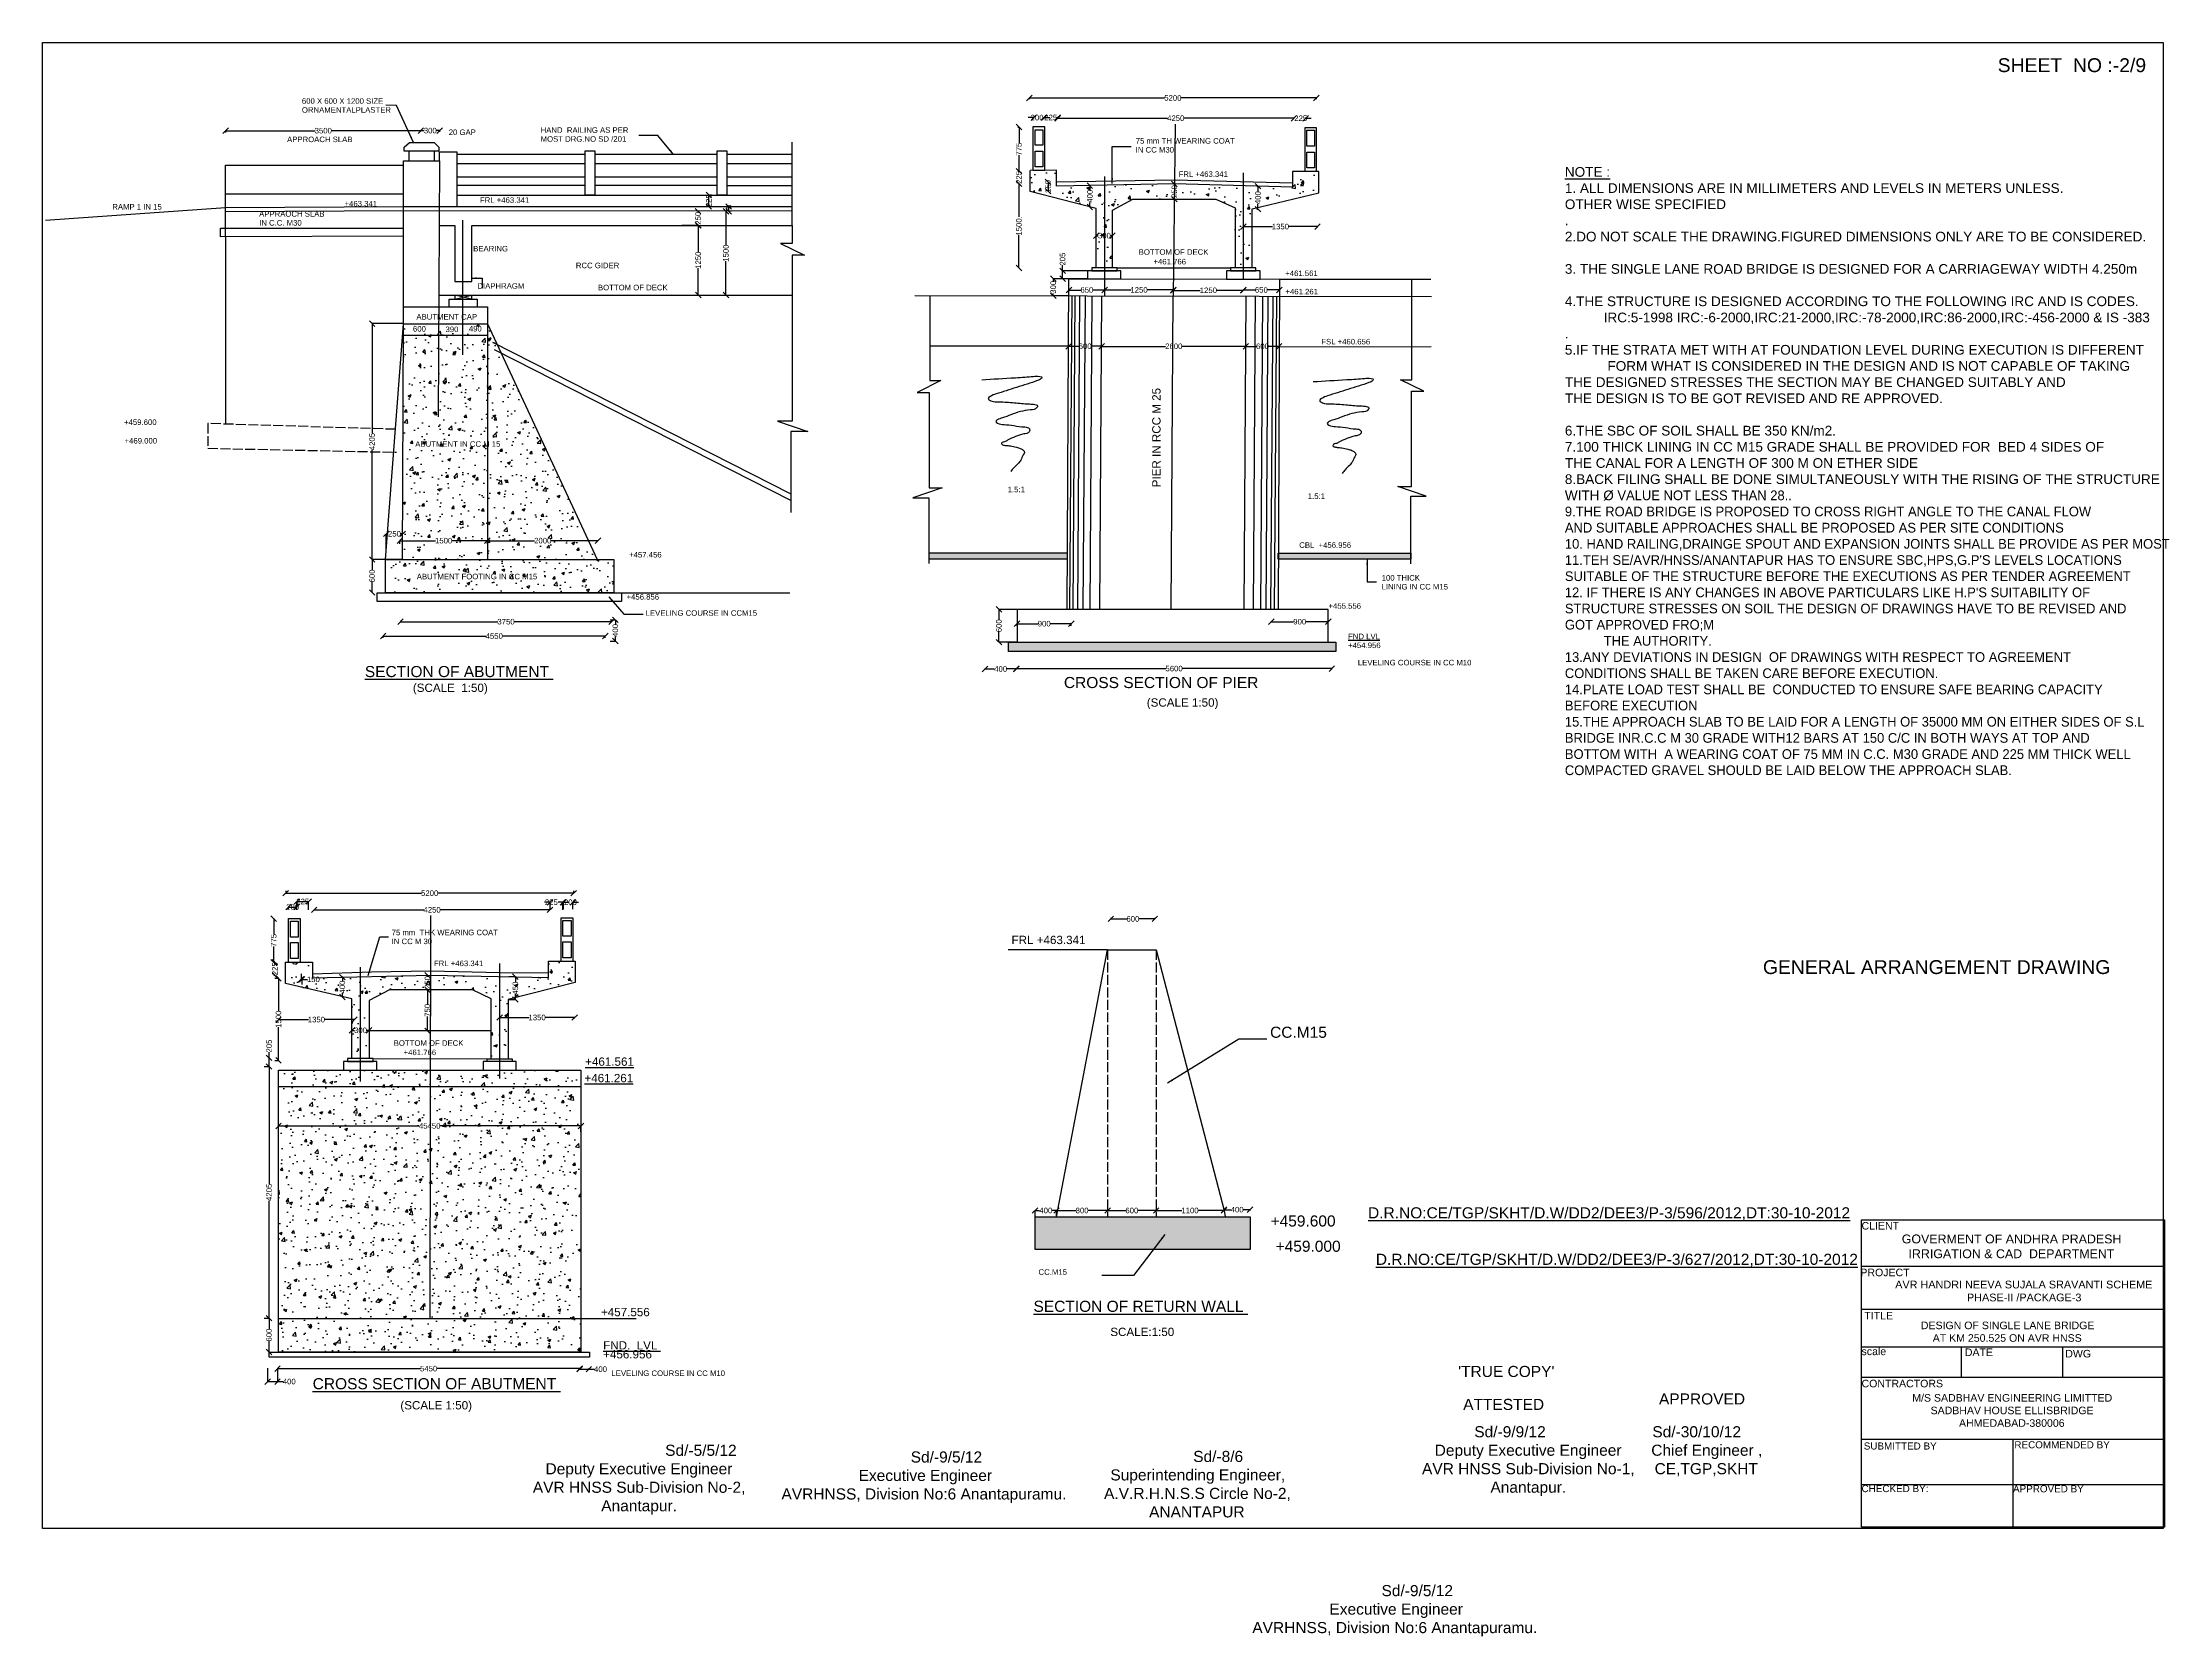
# Model space of a CAD drawing. Header units: inches. Extents: x 63565 to 101927, y 31167 to 59922.
import ezdxf

# ---------------------------------------------------------------- set-up
doc = ezdxf.new("R2010")
doc.units = ezdxf.units.IN
doc.header["$LTSCALE"] = 15
doc.header["$MEASUREMENT"] = 0
doc.linetypes.add('ACAD_ISO02W100', pattern=[15, 12, -3])
doc.layers.get('0').update_dxf_attribs({"color": 50})
for name, color, linetype in [('DIMENSION', 7, 'Continuous'), ('TEXT', 1, 'Continuous'), ('text1', 7, 'Continuous'), ('text2', 7, 'Continuous')]:
    doc.layers.add(name, color=color, linetype=linetype)
doc.styles.get("Standard").update_dxf_attribs({"font": 'arial.ttf', "height": 100})
doc.dimstyles.get("Standard").update_dxf_attribs({"dimtxt": 0.18, "dimasz": 0.18, "dimexe": 0.18, "dimexo": 0.0625, "dimgap": 0.09, "dimtad": 0, "dimtih": 1, "dimtoh": 1, "dimdec": 4, "dimzin": 0, "dimdsep": 46, "dimtxsty": 'Standard', "dimcen": 0.09, "dimadec": 0, "dimazin": 0, "dimtfac": 1, "dimtdec": 4, "dimtofl": 0, "dimtmove": 0, "dimatfit": 3, "dimfxl": 1, "dimtolj": 1, "dimtzin": 0, "dimarcsym": 0})
pattern_1 = [(50, (0, 0), (537.9451, -47.0641), [56.25, -618.75]), (355, (0, 0), (-104.0635, 564.144), [45, -495]), (100.4514, (44.83, -3.9), (433.882, 517.0797), [47.805, -525.8566]), (46.1842, (0, 150), (800.4308, -124.1393), [84.375, -928.125]), (96.6356, (66.7, 139.66), (700.997, 730.5884), [71.708, -788.785]), (351.1842, (0, 150), (700.9965, 730.589), [67.5, -742.5]), (21, (75, 112.5), (447.6803, -301.9642), [56.25, -618.75]), (326, (75, 112.5), (182.4865, 543.8625), [45, -495]), (71.4514, (112.3, 87.34), (630.167, 241.898), [47.805, -525.8566]), (37.5, (0, 0), (9.1199, 249.6704), [0, -489, 0, -502.5, 0, -496.875]), (7.5, (0, 0), (197.30215, 295.8088), [0, -286.5, 0, -477.75, 0, -189.375]), (327.5, (-167.25, 0), (400.36683, -16.91615), [0, -187.5, 0, -585, 0, -776.25]), (317.5, (-242.25, 0), (437.3896, 75.0787), [0, -243.75, 0, -388.5, 0, -551.25])]
pattern_2 = [(50, (0, 0), (71.726018, -6.275213), [7.5, -82.5]), (355, (0, 0), (-13.875133, 75.219213), [6, -66]), (100.451444, (5.98, -0.52), (57.850885, 68.944), [6.37402, -70.11421]), (46.1842, (0, 20), (106.72413, -16.55193), [11.25, -123.75]), (96.63564, (8.89, 18.62), (93.46619, 97.41186), [9.56103, -105.17138]), (351.18416, (0, 20), (93.4662, 97.41186), [9, -99]), (21, (10, 15), (59.690705, -40.26189), [7.5, -82.5]), (326, (10, 15), (24.331533, 72.515005), [6, -66]), (71.451445, (14.974, 11.645), (84.02224, 32.253115), [6.37402, -70.11421]), (37.5, (0, 0), (1.2159855, 33.2893854), [0, -65.2, 0, -67, 0, -66.25]), (7.5, (0, 0), (26.306954, 39.441171), [0, -38.2, 0, -63.7, 0, -25.25]), (327.5, (-22.3, 0), (53.3822436, -2.255487), [0, -25, 0, -78, 0, -103.5]), (317.5, (-32.3, 0), (58.318617, 10.010498), [0, -32.5, 0, -51.8, 0, -73.5])]

# ---------------------------------------------------------------- blocks, each defined once
blk = doc.blocks.new('_Oblique')
at = {"color": 0, "linetype": 'ByBlock', "lineweight": -2}
blk.add_line((-0.5, -0.5), (0.5, 0.5), dxfattribs=at)
blk = doc.blocks.new('*D2')
at = {"layer": 'Defpoints', "color": 0, "transparency": 16777216}
for p in [(70388, 58331), (70388, 58331), (66868, 58299)]:
    blk.add_point(p, dxfattribs=at)
at = {"layer": 'DIMENSION', "color": 0, "lineweight": -2, "transparency": 16777216}
for p, q in [((66868, 58299), (66868, 58332)), ((66868, 58331), (68479, 58331)), ((70388, 58331), (68777, 58331)), ((70388, 58331), (70388, 58332))]:
    blk.add_line(p, q, dxfattribs=at)
at = {"layer": 'DIMENSION', "color": 0, "lineweight": -2, "transparency": 16777216, "xscale": 100, "yscale": 100, "zscale": 100, "rotation": 180}
blk.add_blockref('_Oblique', (66868, 58331), dxfattribs=at)
at = {"layer": 'DIMENSION', "color": 0, "lineweight": -2, "transparency": 16777216, "xscale": 100, "yscale": 100, "zscale": 100}
blk.add_blockref('_Oblique', (70388, 58331), dxfattribs=at)
at = {"layer": 'DIMENSION', "color": 0, "transparency": 16777216, "insert": (68628, 58331), "char_height": 100, "attachment_point": 5}
blk.add_mtext('\\A1;3500', dxfattribs=at)
blk = doc.blocks.new('*D3')
at = {"layer": 'Defpoints', "color": 0, "transparency": 16777216}
for p in [(70388, 58331), (70728, 58332), (70728, 58311)]:
    blk.add_point(p, dxfattribs=at)
at = {"layer": 'DIMENSION', "color": 0, "lineweight": -2, "transparency": 16777216}
for p, q in [((70388, 58331), (70388, 58332)), ((70388, 58332), (70448, 58332)), ((70728, 58332), (70668, 58332)), ((70728, 58311), (70728, 58332))]:
    blk.add_line(p, q, dxfattribs=at)
at = {"layer": 'DIMENSION', "color": 0, "lineweight": -2, "transparency": 16777216, "xscale": 100, "yscale": 100, "zscale": 100, "rotation": 180}
blk.add_blockref('_Oblique', (70388, 58332), dxfattribs=at)
at = {"layer": 'DIMENSION', "color": 0, "lineweight": -2, "transparency": 16777216, "xscale": 100, "yscale": 100, "zscale": 100}
blk.add_blockref('_Oblique', (70728, 58332), dxfattribs=at)
at = {"layer": 'DIMENSION', "color": 0, "transparency": 16777216, "insert": (70558, 58332), "char_height": 100, "attachment_point": 5}
blk.add_mtext('\\A1;300', dxfattribs=at)
blk = doc.blocks.new('*D4')
at = {"layer": 'Defpoints', "color": 0, "transparency": 16777216}
for p in [(75582, 57171), (75630, 57171), (75630, 56963)]:
    blk.add_point(p, dxfattribs=at)
at = {"layer": 'DIMENSION', "color": 0, "lineweight": -2, "transparency": 16777216}
for p, q in [((75630, 57171), (75582, 57171)), ((75582, 56963), (75582, 57171)), ((75630, 56963), (75582, 56963))]:
    blk.add_line(p, q, dxfattribs=at)
at = {"layer": 'DIMENSION', "color": 0, "lineweight": -2, "transparency": 16777216, "xscale": 100, "yscale": 100, "zscale": 100}
for p, rotation in [((75582, 57171), 90), ((75582, 56963), 270)]:
    blk.add_blockref('_Oblique', p, dxfattribs=dict(at, rotation=rotation))
at = {"layer": 'DIMENSION', "color": 0, "transparency": 16777216, "insert": (75582, 57067), "char_height": 100, "attachment_point": 5, "rotation": 90}
blk.add_mtext('\\A1;225', dxfattribs=at)
blk = doc.blocks.new('*D5')
at = {"layer": 'Defpoints', "color": 0, "transparency": 16777216}
for p in [(75940, 56963), (75940, 56963), (75940, 56878)]:
    blk.add_point(p, dxfattribs=at)
at = {"layer": 'DIMENSION', "color": 0, "lineweight": -2, "transparency": 16777216}
for p, q in [((75940, 56963), (75941, 56963)), ((75940, 56878), (75940, 56963)), ((75940, 56878), (75941, 56878))]:
    blk.add_line(p, q, dxfattribs=at)
at = {"layer": 'DIMENSION', "color": 0, "lineweight": -2, "transparency": 16777216, "xscale": 100, "yscale": 100, "zscale": 100}
for p, rotation in [((75940, 56963), 90), ((75940, 56878), 270)]:
    blk.add_blockref('_Oblique', p, dxfattribs=dict(at, rotation=rotation))
at = {"layer": 'DIMENSION', "color": 0, "transparency": 16777216, "insert": (75940, 56921), "char_height": 100, "attachment_point": 5, "rotation": 90}
blk.add_mtext('\\A1;75', dxfattribs=at)
blk = doc.blocks.new('*D6')
at = {"layer": 'Defpoints', "color": 0, "transparency": 16777216}
for p in [(75378, 56879), (75388, 56879), (75378, 56624)]:
    blk.add_point(p, dxfattribs=at)
at = {"layer": 'DIMENSION', "color": 0, "lineweight": -2, "transparency": 16777216}
for p, q in [((75378, 56879), (75388, 56879)), ((75388, 56879), (75388, 56863)), ((75378, 56624), (75388, 56624)), ((75388, 56624), (75388, 56640))]:
    blk.add_line(p, q, dxfattribs=at)
at = {"layer": 'DIMENSION', "color": 0, "lineweight": -2, "transparency": 16777216, "xscale": 100, "yscale": 100, "zscale": 100}
for p, rotation in [((75388, 56879), 90), ((75388, 56624), 270)]:
    blk.add_blockref('_Oblique', p, dxfattribs=dict(at, rotation=rotation))
at = {"layer": 'DIMENSION', "color": 0, "transparency": 16777216, "insert": (75388, 56751), "char_height": 100, "attachment_point": 5, "rotation": 90}
blk.add_mtext('\\A1;250', dxfattribs=at)
blk = doc.blocks.new('*D7')
at = {"layer": 'Defpoints', "color": 0, "transparency": 16777216}
for p in [(75890, 56878), (75890, 55366), (75890, 55366)]:
    blk.add_point(p, dxfattribs=at)
at = {"layer": 'DIMENSION', "color": 0, "lineweight": -2, "transparency": 16777216}
for p, q in [((75890, 56878), (75890, 56878)), ((75890, 56878), (75890, 56267)), ((75890, 55366), (75890, 55978)), ((75890, 55366), (75890, 55366))]:
    blk.add_line(p, q, dxfattribs=at)
at = {"layer": 'DIMENSION', "color": 0, "lineweight": -2, "transparency": 16777216, "xscale": 100, "yscale": 100, "zscale": 100}
for p, rotation in [((75890, 56878), 90), ((75890, 55366), 270)]:
    blk.add_blockref('_Oblique', p, dxfattribs=dict(at, rotation=rotation))
at = {"layer": 'DIMENSION', "color": 0, "transparency": 16777216, "insert": (75890, 56122), "char_height": 100, "attachment_point": 5, "rotation": 90}
blk.add_mtext('\\A1;1500', dxfattribs=at)
blk = doc.blocks.new('*D8')
at = {"layer": 'Defpoints', "color": 0, "transparency": 16777216}
for p in [(75097, 56624), (75097, 55366), (75391, 55366)]:
    blk.add_point(p, dxfattribs=at)
at = {"layer": 'DIMENSION', "color": 0, "lineweight": -2, "transparency": 16777216}
for p, q in [((75097, 56624), (75391, 56624)), ((75391, 56624), (75391, 56139)), ((75391, 55366), (75391, 55850)), ((75097, 55366), (75391, 55366))]:
    blk.add_line(p, q, dxfattribs=at)
at = {"layer": 'DIMENSION', "color": 0, "lineweight": -2, "transparency": 16777216, "xscale": 100, "yscale": 100, "zscale": 100}
for p, rotation in [((75391, 56624), 90), ((75391, 55366), 270)]:
    blk.add_blockref('_Oblique', p, dxfattribs=dict(at, rotation=rotation))
at = {"layer": 'DIMENSION', "color": 0, "transparency": 16777216, "insert": (75391, 55995), "char_height": 100, "attachment_point": 5, "rotation": 90}
blk.add_mtext('\\A1;1250', dxfattribs=at)
blk = doc.blocks.new('*D9')
at = {"layer": 'Defpoints', "color": 0, "transparency": 16777216}
for p in [(70075, 54850), (69509, 50596), (70058, 50596)]:
    blk.add_point(p, dxfattribs=at)
at = {"layer": 'DIMENSION', "color": 0, "lineweight": -2, "transparency": 16777216}
for p, q in [((70075, 54850), (69509, 54850)), ((69509, 54850), (69509, 52875)), ((69509, 50596), (69509, 52571)), ((70058, 50596), (69509, 50596))]:
    blk.add_line(p, q, dxfattribs=at)
at = {"layer": 'DIMENSION', "color": 0, "lineweight": -2, "transparency": 16777216, "xscale": 100, "yscale": 100, "zscale": 100}
for p, rotation in [((69509, 54850), 90), ((69509, 50596), 270)]:
    blk.add_blockref('_Oblique', p, dxfattribs=dict(at, rotation=rotation))
at = {"layer": 'DIMENSION', "color": 0, "transparency": 16777216, "insert": (69509, 52723), "char_height": 100, "attachment_point": 5, "rotation": 90}
blk.add_mtext('\\A1;4205', dxfattribs=at)
blk = doc.blocks.new('*D10')
at = {"layer": 'Defpoints', "color": 0, "transparency": 16777216}
for p in [(69509, 50596), (69509, 50001), (69509, 50001)]:
    blk.add_point(p, dxfattribs=at)
at = {"layer": 'DIMENSION', "color": 0, "lineweight": -2, "transparency": 16777216}
for p, q in [((69509, 50596), (69510, 50596)), ((69509, 50596), (69509, 50409)), ((69509, 50001), (69509, 50188)), ((69509, 50001), (69510, 50001))]:
    blk.add_line(p, q, dxfattribs=at)
at = {"layer": 'DIMENSION', "color": 0, "lineweight": -2, "transparency": 16777216, "xscale": 100, "yscale": 100, "zscale": 100}
for p, rotation in [((69509, 50596), 90), ((69509, 50001), 270)]:
    blk.add_blockref('_Oblique', p, dxfattribs=dict(at, rotation=rotation))
at = {"layer": 'DIMENSION', "color": 0, "transparency": 16777216, "insert": (69509, 50299), "char_height": 100, "attachment_point": 5, "rotation": 90}
blk.add_mtext('\\A1;600', dxfattribs=at)
blk = doc.blocks.new('*D11')
at = {"layer": 'Defpoints', "color": 0, "transparency": 16777216}
for p in [(70010, 50877), (71589, 50935), (71589, 50877)]:
    blk.add_point(p, dxfattribs=at)
at = {"layer": 'DIMENSION', "color": 0, "lineweight": -2, "transparency": 16777216}
for p, q in [((70010, 50877), (70010, 50935)), ((70010, 50935), (70655, 50935)), ((71589, 50935), (70944, 50935)), ((71589, 50877), (71589, 50935))]:
    blk.add_line(p, q, dxfattribs=at)
at = {"layer": 'DIMENSION', "color": 0, "lineweight": -2, "transparency": 16777216, "xscale": 100, "yscale": 100, "zscale": 100, "rotation": 180}
blk.add_blockref('_Oblique', (70010, 50935), dxfattribs=at)
at = {"layer": 'DIMENSION', "color": 0, "lineweight": -2, "transparency": 16777216, "xscale": 100, "yscale": 100, "zscale": 100}
blk.add_blockref('_Oblique', (71589, 50935), dxfattribs=at)
at = {"layer": 'DIMENSION', "color": 0, "transparency": 16777216, "insert": (70799, 50935), "char_height": 100, "attachment_point": 5}
blk.add_mtext('\\A1;1500', dxfattribs=at)
blk = doc.blocks.new('*D12')
at = {"layer": 'Defpoints', "color": 0, "transparency": 16777216}
for p in [(71589, 50935), (73584, 50935), (73584, 50935)]:
    blk.add_point(p, dxfattribs=at)
at = {"layer": 'DIMENSION', "color": 0, "lineweight": -2, "transparency": 16777216}
for p, q in [((71589, 50935), (71589, 50935)), ((71589, 50935), (72436, 50935)), ((73584, 50935), (72737, 50935)), ((73584, 50935), (73584, 50935))]:
    blk.add_line(p, q, dxfattribs=at)
at = {"layer": 'DIMENSION', "color": 0, "lineweight": -2, "transparency": 16777216, "xscale": 100, "yscale": 100, "zscale": 100, "rotation": 180}
blk.add_blockref('_Oblique', (71589, 50935), dxfattribs=at)
at = {"layer": 'DIMENSION', "color": 0, "lineweight": -2, "transparency": 16777216, "xscale": 100, "yscale": 100, "zscale": 100}
blk.add_blockref('_Oblique', (73584, 50935), dxfattribs=at)
at = {"layer": 'DIMENSION', "color": 0, "transparency": 16777216, "insert": (72587, 50935), "char_height": 100, "attachment_point": 5}
blk.add_mtext('\\A1;2000', dxfattribs=at)
blk = doc.blocks.new('*D13')
at = {"layer": 'Defpoints', "color": 0, "transparency": 16777216}
for p in [(69764, 51059), (69764, 50763), (70059, 50740)]:
    blk.add_point(p, dxfattribs=at)
at = {"layer": 'DIMENSION', "color": 0, "lineweight": -2, "transparency": 16777216}
for p, q in [((69764, 50763), (69764, 51059)), ((69764, 51059), (69800, 51059)), ((70059, 51059), (70023, 51059)), ((70059, 50740), (70059, 51059))]:
    blk.add_line(p, q, dxfattribs=at)
at = {"layer": 'DIMENSION', "color": 0, "lineweight": -2, "transparency": 16777216, "xscale": 100, "yscale": 100, "zscale": 100, "rotation": 180}
blk.add_blockref('_Oblique', (69764, 51059), dxfattribs=at)
at = {"layer": 'DIMENSION', "color": 0, "lineweight": -2, "transparency": 16777216, "xscale": 100, "yscale": 100, "zscale": 100}
blk.add_blockref('_Oblique', (70059, 51059), dxfattribs=at)
at = {"layer": 'DIMENSION', "color": 0, "transparency": 16777216, "insert": (69912, 51059), "char_height": 100, "attachment_point": 5}
blk.add_mtext('\\A1;250', dxfattribs=at)
blk = doc.blocks.new('*D14')
at = {"layer": 'Defpoints', "color": 0, "transparency": 16777216}
for p in [(70021, 49486), (73828, 49486), (73828, 49473)]:
    blk.add_point(p, dxfattribs=at)
at = {"layer": 'DIMENSION', "color": 0, "lineweight": -2, "transparency": 16777216}
for p, q in [((70021, 49486), (70021, 49472)), ((70021, 49473), (71775, 49473)), ((73828, 49473), (72074, 49473)), ((73828, 49486), (73828, 49472))]:
    blk.add_line(p, q, dxfattribs=at)
at = {"layer": 'DIMENSION', "color": 0, "lineweight": -2, "transparency": 16777216, "xscale": 100, "yscale": 100, "zscale": 100, "rotation": 180}
blk.add_blockref('_Oblique', (70021, 49473), dxfattribs=at)
at = {"layer": 'DIMENSION', "color": 0, "lineweight": -2, "transparency": 16777216, "xscale": 100, "yscale": 100, "zscale": 100}
blk.add_blockref('_Oblique', (73828, 49473), dxfattribs=at)
at = {"layer": 'DIMENSION', "color": 0, "transparency": 16777216, "insert": (71924, 49473), "char_height": 100, "attachment_point": 5}
blk.add_mtext('\\A1;3750', dxfattribs=at)
blk = doc.blocks.new('*D15')
at = {"layer": 'Defpoints', "color": 0, "transparency": 16777216}
for p in [(69708, 49180), (73715, 49214), (73715, 49180)]:
    blk.add_point(p, dxfattribs=at)
at = {"layer": 'DIMENSION', "color": 0, "lineweight": -2, "transparency": 16777216}
for p, q in [((69708, 49180), (69708, 49214)), ((69708, 49214), (71561, 49214)), ((73715, 49214), (71863, 49214)), ((73715, 49180), (73715, 49214))]:
    blk.add_line(p, q, dxfattribs=at)
at = {"layer": 'DIMENSION', "color": 0, "lineweight": -2, "transparency": 16777216, "xscale": 100, "yscale": 100, "zscale": 100, "rotation": 180}
blk.add_blockref('_Oblique', (69708, 49214), dxfattribs=at)
at = {"layer": 'DIMENSION', "color": 0, "lineweight": -2, "transparency": 16777216, "xscale": 100, "yscale": 100, "zscale": 100}
blk.add_blockref('_Oblique', (73715, 49214), dxfattribs=at)
at = {"layer": 'DIMENSION', "color": 0, "transparency": 16777216, "insert": (71712, 49214), "char_height": 100, "attachment_point": 5}
blk.add_mtext('\\A1;4550', dxfattribs=at)
blk = doc.blocks.new('*D16')
at = {"layer": 'Defpoints', "color": 0, "transparency": 16777216}
for p in [(81363, 58897), (86541, 58922), (86541, 58897)]:
    blk.add_point(p, dxfattribs=at)
at = {"layer": 'DIMENSION', "color": 0, "lineweight": -2, "transparency": 16777216}
for p, q in [((81363, 58897), (81363, 58923)), ((81363, 58922), (83803, 58922)), ((86541, 58922), (84101, 58922)), ((86541, 58897), (86541, 58923))]:
    blk.add_line(p, q, dxfattribs=at)
at = {"layer": 'DIMENSION', "color": 0, "lineweight": -2, "transparency": 16777216, "xscale": 100, "yscale": 100, "zscale": 100, "rotation": 180}
blk.add_blockref('_Oblique', (81363, 58922), dxfattribs=at)
at = {"layer": 'DIMENSION', "color": 0, "lineweight": -2, "transparency": 16777216, "xscale": 100, "yscale": 100, "zscale": 100}
blk.add_blockref('_Oblique', (86541, 58922), dxfattribs=at)
at = {"layer": 'DIMENSION', "color": 0, "transparency": 16777216, "insert": (83952, 58922), "char_height": 100, "attachment_point": 5}
blk.add_mtext('\\A1;5200', dxfattribs=at)
blk = doc.blocks.new('*D17')
at = {"layer": 'Defpoints', "color": 0, "transparency": 16777216}
for p in [(81444, 58551), (81635, 58567), (81635, 58551)]:
    blk.add_point(p, dxfattribs=at)
at = {"layer": 'DIMENSION', "color": 0, "lineweight": -2, "transparency": 16777216}
for p, q in [((81444, 58567), (81344, 58567)), ((81444, 58552), (81444, 58567)), ((81635, 58552), (81635, 58567)), ((81635, 58567), (81735, 58567))]:
    blk.add_line(p, q, dxfattribs=at)
at = {"layer": 'DIMENSION', "color": 0, "lineweight": -2, "transparency": 16777216, "xscale": 100, "yscale": 100, "zscale": 100}
blk.add_blockref('_Oblique', (81444, 58567), dxfattribs=at)
at = {"layer": 'DIMENSION', "color": 0, "lineweight": -2, "transparency": 16777216, "xscale": 100, "yscale": 100, "zscale": 100, "rotation": 180}
blk.add_blockref('_Oblique', (81635, 58567), dxfattribs=at)
at = {"layer": 'DIMENSION', "color": 0, "transparency": 16777216, "insert": (81502, 58567), "char_height": 100, "attachment_point": 5}
blk.add_mtext('\\A1;200', dxfattribs=at)
blk = doc.blocks.new('*D18')
at = {"layer": 'Defpoints', "color": 0, "transparency": 16777216}
for p in [(81624, 58556), (81873, 58569), (81873, 58556)]:
    blk.add_point(p, dxfattribs=at)
at = {"layer": 'DIMENSION', "color": 0, "lineweight": -2, "transparency": 16777216}
for p, q in [((81624, 58556), (81624, 58569)), ((81624, 58569), (81637, 58569)), ((81873, 58569), (81860, 58569)), ((81873, 58556), (81873, 58569))]:
    blk.add_line(p, q, dxfattribs=at)
at = {"layer": 'DIMENSION', "color": 0, "lineweight": -2, "transparency": 16777216, "xscale": 100, "yscale": 100, "zscale": 100, "rotation": 180}
blk.add_blockref('_Oblique', (81624, 58569), dxfattribs=at)
at = {"layer": 'DIMENSION', "color": 0, "lineweight": -2, "transparency": 16777216, "xscale": 100, "yscale": 100, "zscale": 100}
blk.add_blockref('_Oblique', (81873, 58569), dxfattribs=at)
at = {"layer": 'DIMENSION', "color": 0, "transparency": 16777216, "insert": (81749, 58569), "char_height": 100, "attachment_point": 5}
blk.add_mtext('\\A1;225', dxfattribs=at)
blk = doc.blocks.new('*D19')
at = {"layer": 'Defpoints', "color": 0, "transparency": 16777216}
for p in [(81875, 58569), (86133, 58569), (86133, 58556)]:
    blk.add_point(p, dxfattribs=at)
at = {"layer": 'DIMENSION', "color": 0, "lineweight": -2, "transparency": 16777216}
for p, q in [((81875, 58568), (81875, 58556)), ((81875, 58556), (83853, 58556)), ((86133, 58556), (84155, 58556)), ((86133, 58568), (86133, 58556))]:
    blk.add_line(p, q, dxfattribs=at)
at = {"layer": 'DIMENSION', "color": 0, "lineweight": -2, "transparency": 16777216, "xscale": 100, "yscale": 100, "zscale": 100, "rotation": 180}
blk.add_blockref('_Oblique', (81875, 58556), dxfattribs=at)
at = {"layer": 'DIMENSION', "color": 0, "lineweight": -2, "transparency": 16777216, "xscale": 100, "yscale": 100, "zscale": 100}
blk.add_blockref('_Oblique', (86133, 58556), dxfattribs=at)
at = {"layer": 'DIMENSION', "color": 0, "transparency": 16777216, "insert": (84004, 58556), "char_height": 100, "attachment_point": 5}
blk.add_mtext('\\A1;4250', dxfattribs=at)
blk = doc.blocks.new('*D20')
at = {"layer": 'Defpoints', "color": 0, "transparency": 16777216}
for p in [(86133, 58556), (86346, 58556), (86346, 58555)]:
    blk.add_point(p, dxfattribs=at)
at = {"layer": 'DIMENSION', "color": 0, "lineweight": -2, "transparency": 16777216}
for p, q in [((86133, 58555), (86033, 58555)), ((86133, 58556), (86133, 58555)), ((86346, 58556), (86346, 58555)), ((86346, 58555), (86446, 58555))]:
    blk.add_line(p, q, dxfattribs=at)
at = {"layer": 'DIMENSION', "color": 0, "lineweight": -2, "transparency": 16777216, "xscale": 100, "yscale": 100, "zscale": 100}
blk.add_blockref('_Oblique', (86133, 58555), dxfattribs=at)
at = {"layer": 'DIMENSION', "color": 0, "lineweight": -2, "transparency": 16777216, "xscale": 100, "yscale": 100, "zscale": 100, "rotation": 180}
blk.add_blockref('_Oblique', (86346, 58555), dxfattribs=at)
at = {"layer": 'DIMENSION', "color": 0, "transparency": 16777216, "insert": (86258, 58555), "char_height": 100, "attachment_point": 5}
blk.add_mtext('\\A1;225', dxfattribs=at)
blk = doc.blocks.new('*D21')
at = {"layer": 'Defpoints', "color": 0, "transparency": 16777216}
for p in [(81155, 58397), (81155, 57600), (81177, 57600)]:
    blk.add_point(p, dxfattribs=at)
at = {"layer": 'DIMENSION', "color": 0, "lineweight": -2, "transparency": 16777216}
for p, q in [((81155, 58397), (81177, 58397)), ((81177, 58397), (81177, 58109)), ((81155, 57600), (81177, 57600)), ((81177, 57600), (81177, 57888))]:
    blk.add_line(p, q, dxfattribs=at)
at = {"layer": 'DIMENSION', "color": 0, "lineweight": -2, "transparency": 16777216, "xscale": 100, "yscale": 100, "zscale": 100}
for p, rotation in [((81177, 58397), 90), ((81177, 57600), 270)]:
    blk.add_blockref('_Oblique', p, dxfattribs=dict(at, rotation=rotation))
at = {"layer": 'DIMENSION', "color": 0, "transparency": 16777216, "insert": (81177, 57998), "char_height": 100, "attachment_point": 5, "rotation": 90}
blk.add_mtext('\\A1;775', dxfattribs=at)
blk = doc.blocks.new('*D22')
at = {"layer": 'Defpoints', "color": 0, "transparency": 16777216}
for p in [(81166, 57600), (81166, 57374), (81177, 57374)]:
    blk.add_point(p, dxfattribs=at)
at = {"layer": 'DIMENSION', "color": 0, "lineweight": -2, "transparency": 16777216}
for p, q in [((81166, 57600), (81177, 57600)), ((81177, 57600), (81177, 57599)), ((81166, 57374), (81177, 57374)), ((81177, 57374), (81177, 57375))]:
    blk.add_line(p, q, dxfattribs=at)
at = {"layer": 'DIMENSION', "color": 0, "lineweight": -2, "transparency": 16777216, "xscale": 100, "yscale": 100, "zscale": 100}
for p, rotation in [((81177, 57600), 90), ((81177, 57374), 270)]:
    blk.add_blockref('_Oblique', p, dxfattribs=dict(at, rotation=rotation))
at = {"layer": 'DIMENSION', "color": 0, "transparency": 16777216, "insert": (81177, 57487), "char_height": 100, "attachment_point": 5, "rotation": 90}
blk.add_mtext('\\A1;225', dxfattribs=at)
blk = doc.blocks.new('*D23')
at = {"layer": 'Defpoints', "color": 0, "transparency": 16777216}
for p in [(81177, 57374), (81176, 55855), (81177, 55855)]:
    blk.add_point(p, dxfattribs=at)
at = {"layer": 'DIMENSION', "color": 0, "lineweight": -2, "transparency": 16777216}
for p, q in [((81177, 57374), (81176, 57374)), ((81176, 57374), (81176, 56776)), ((81176, 55855), (81176, 56453)), ((81177, 55855), (81176, 55855))]:
    blk.add_line(p, q, dxfattribs=at)
at = {"layer": 'DIMENSION', "color": 0, "lineweight": -2, "transparency": 16777216, "xscale": 100, "yscale": 100, "zscale": 100}
for p, rotation in [((81176, 57374), 90), ((81176, 55855), 270)]:
    blk.add_blockref('_Oblique', p, dxfattribs=dict(at, rotation=rotation))
at = {"layer": 'DIMENSION', "color": 0, "transparency": 16777216, "insert": (81176, 56615), "char_height": 100, "attachment_point": 5, "rotation": 90}
blk.add_mtext('\\A1;1500.', dxfattribs=at)
blk = doc.blocks.new('*D24')
at = {"layer": 'Defpoints', "color": 0, "transparency": 16777216}
for p in [(81700, 57240), (81701, 57408), (81701, 57240)]:
    blk.add_point(p, dxfattribs=at)
at = {"layer": 'DIMENSION', "color": 0, "lineweight": -2, "transparency": 16777216}
for p, q in [((81701, 57408), (81699, 57408)), ((81701, 57240), (81699, 57240)), ((81700, 57408), (81700, 57240))]:
    blk.add_line(p, q, dxfattribs=at)
at = {"layer": 'DIMENSION', "color": 0, "lineweight": -2, "transparency": 16777216, "xscale": 100, "yscale": 100, "zscale": 100}
for p, rotation in [((81700, 57408), 90), ((81700, 57240), 270)]:
    blk.add_blockref('_Oblique', p, dxfattribs=dict(at, rotation=rotation))
at = {"layer": 'DIMENSION', "color": 0, "transparency": 16777216, "insert": (81700, 57324), "char_height": 100, "attachment_point": 5, "rotation": 90}
blk.add_mtext('\\A1;150', dxfattribs=at)
blk = doc.blocks.new('*D25')
at = {"layer": 'Defpoints', "color": 0, "transparency": 16777216}
for p in [(82455, 57340), (82455, 57340), (82462, 56956)]:
    blk.add_point(p, dxfattribs=at)
at = {"layer": 'DIMENSION', "color": 0, "lineweight": -2, "transparency": 16777216}
for p, q in [((82455, 57340), (82455, 57340)), ((82455, 57340), (82455, 57260)), ((82455, 56956), (82455, 57036)), ((82462, 56956), (82455, 56956))]:
    blk.add_line(p, q, dxfattribs=at)
at = {"layer": 'DIMENSION', "color": 0, "lineweight": -2, "transparency": 16777216, "xscale": 100, "yscale": 100, "zscale": 100}
for p, rotation in [((82455, 57340), 90), ((82455, 56956), 270)]:
    blk.add_blockref('_Oblique', p, dxfattribs=dict(at, rotation=rotation))
at = {"layer": 'DIMENSION', "color": 0, "transparency": 16777216, "insert": (82455, 57148), "char_height": 100, "attachment_point": 5, "rotation": 90}
blk.add_mtext('\\A1;400', dxfattribs=at)
blk = doc.blocks.new('*D26')
at = {"layer": 'Defpoints', "color": 0, "transparency": 16777216}
for p in [(82864, 56437), (82571, 56362), (82864, 56362)]:
    blk.add_point(p, dxfattribs=at)
at = {"layer": 'DIMENSION', "color": 0, "lineweight": -2, "transparency": 16777216}
for p, q in [((82571, 56362), (82571, 56437)), ((82571, 56437), (82607, 56437)), ((82864, 56437), (82828, 56437)), ((82864, 56362), (82864, 56437))]:
    blk.add_line(p, q, dxfattribs=at)
at = {"layer": 'DIMENSION', "color": 0, "lineweight": -2, "transparency": 16777216, "xscale": 100, "yscale": 100, "zscale": 100, "rotation": 180}
blk.add_blockref('_Oblique', (82571, 56437), dxfattribs=at)
at = {"layer": 'DIMENSION', "color": 0, "lineweight": -2, "transparency": 16777216, "xscale": 100, "yscale": 100, "zscale": 100}
blk.add_blockref('_Oblique', (82864, 56437), dxfattribs=at)
at = {"layer": 'DIMENSION', "color": 0, "transparency": 16777216, "insert": (82717, 56437), "char_height": 100, "attachment_point": 5}
blk.add_mtext('\\A1;300', dxfattribs=at)
blk = doc.blocks.new('*D27')
at = {"layer": 'Defpoints', "color": 0, "transparency": 16777216}
for p in [(85224, 56613), (86560, 56613), (86560, 56601)]:
    blk.add_point(p, dxfattribs=at)
at = {"layer": 'DIMENSION', "color": 0, "lineweight": -2, "transparency": 16777216}
for p, q in [((85224, 56613), (85224, 56601)), ((85224, 56601), (85747, 56601)), ((86560, 56601), (86036, 56601)), ((86560, 56613), (86560, 56601))]:
    blk.add_line(p, q, dxfattribs=at)
at = {"layer": 'DIMENSION', "color": 0, "lineweight": -2, "transparency": 16777216, "xscale": 100, "yscale": 100, "zscale": 100, "rotation": 180}
blk.add_blockref('_Oblique', (85224, 56601), dxfattribs=at)
at = {"layer": 'DIMENSION', "color": 0, "lineweight": -2, "transparency": 16777216, "xscale": 100, "yscale": 100, "zscale": 100}
blk.add_blockref('_Oblique', (86560, 56601), dxfattribs=at)
at = {"layer": 'DIMENSION', "color": 0, "transparency": 16777216, "insert": (85892, 56601), "char_height": 100, "attachment_point": 5}
blk.add_mtext('\\A1;1350', dxfattribs=at)
blk = doc.blocks.new('*D28')
at = {"layer": 'Defpoints', "color": 0, "transparency": 16777216}
for p in [(85465, 57330), (85465, 56916), (85486, 56916)]:
    blk.add_point(p, dxfattribs=at)
at = {"layer": 'DIMENSION', "color": 0, "lineweight": -2, "transparency": 16777216}
for p, q in [((85465, 57330), (85486, 57330)), ((85486, 57330), (85486, 57235)), ((85465, 56916), (85486, 56916)), ((85486, 56916), (85486, 57010))]:
    blk.add_line(p, q, dxfattribs=at)
at = {"layer": 'DIMENSION', "color": 0, "lineweight": -2, "transparency": 16777216, "xscale": 100, "yscale": 100, "zscale": 100}
for p, rotation in [((85486, 57330), 90), ((85486, 56916), 270)]:
    blk.add_blockref('_Oblique', p, dxfattribs=dict(at, rotation=rotation))
at = {"layer": 'DIMENSION', "color": 0, "transparency": 16777216, "insert": (85486, 57123), "char_height": 100, "attachment_point": 5, "rotation": 90}
blk.add_mtext('\\A1;400', dxfattribs=at)
blk = doc.blocks.new('*D29')
at = {"layer": 'Defpoints', "color": 0, "transparency": 16777216}
for p in [(82077, 55457), (82723, 55457), (82723, 55457)]:
    blk.add_point(p, dxfattribs=at)
at = {"layer": 'DIMENSION', "color": 0, "lineweight": -2, "transparency": 16777216}
for p, q in [((82077, 55458), (82077, 55458)), ((82077, 55457), (82289, 55457)), ((82723, 55457), (82510, 55457)), ((82723, 55458), (82723, 55458))]:
    blk.add_line(p, q, dxfattribs=at)
at = {"layer": 'DIMENSION', "color": 0, "lineweight": -2, "transparency": 16777216, "xscale": 100, "yscale": 100, "zscale": 100, "rotation": 180}
blk.add_blockref('_Oblique', (82077, 55457), dxfattribs=at)
at = {"layer": 'DIMENSION', "color": 0, "lineweight": -2, "transparency": 16777216, "xscale": 100, "yscale": 100, "zscale": 100}
blk.add_blockref('_Oblique', (82723, 55457), dxfattribs=at)
at = {"layer": 'DIMENSION', "color": 0, "transparency": 16777216, "insert": (82400, 55457), "char_height": 100, "attachment_point": 5}
blk.add_mtext('\\A1;650', dxfattribs=at)
blk = doc.blocks.new('*D30')
at = {"layer": 'Defpoints', "color": 0, "transparency": 16777216}
for p in [(82723, 55458), (83959, 55458), (83959, 55445)]:
    blk.add_point(p, dxfattribs=at)
at = {"layer": 'DIMENSION', "color": 0, "lineweight": -2, "transparency": 16777216}
for p, q in [((82723, 55458), (82723, 55458)), ((82723, 55458), (83197, 55458)), ((83959, 55458), (83486, 55458)), ((83959, 55445), (83959, 55458))]:
    blk.add_line(p, q, dxfattribs=at)
at = {"layer": 'DIMENSION', "color": 0, "lineweight": -2, "transparency": 16777216, "xscale": 100, "yscale": 100, "zscale": 100, "rotation": 180}
blk.add_blockref('_Oblique', (82723, 55458), dxfattribs=at)
at = {"layer": 'DIMENSION', "color": 0, "lineweight": -2, "transparency": 16777216, "xscale": 100, "yscale": 100, "zscale": 100}
blk.add_blockref('_Oblique', (83959, 55458), dxfattribs=at)
at = {"layer": 'DIMENSION', "color": 0, "transparency": 16777216, "insert": (83341, 55458), "char_height": 100, "attachment_point": 5}
blk.add_mtext('\\A1;1250', dxfattribs=at)
blk = doc.blocks.new('*D31')
at = {"layer": 'Defpoints', "color": 0, "transparency": 16777216}
for p in [(83959, 55458), (85224, 55458), (85224, 55451)]:
    blk.add_point(p, dxfattribs=at)
at = {"layer": 'DIMENSION', "color": 0, "lineweight": -2, "transparency": 16777216}
for p, q in [((83959, 55458), (83959, 55451)), ((83959, 55451), (84447, 55451)), ((85224, 55451), (84736, 55451)), ((85224, 55458), (85224, 55451))]:
    blk.add_line(p, q, dxfattribs=at)
at = {"layer": 'DIMENSION', "color": 0, "lineweight": -2, "transparency": 16777216, "xscale": 100, "yscale": 100, "zscale": 100, "rotation": 180}
blk.add_blockref('_Oblique', (83959, 55451), dxfattribs=at)
at = {"layer": 'DIMENSION', "color": 0, "lineweight": -2, "transparency": 16777216, "xscale": 100, "yscale": 100, "zscale": 100}
blk.add_blockref('_Oblique', (85224, 55451), dxfattribs=at)
at = {"layer": 'DIMENSION', "color": 0, "transparency": 16777216, "insert": (84592, 55451), "char_height": 100, "attachment_point": 5}
blk.add_mtext('\\A1;1250', dxfattribs=at)
blk = doc.blocks.new('*D32')
at = {"layer": 'Defpoints', "color": 0, "transparency": 16777216}
for p in [(85224, 55451), (85872, 55458), (85872, 55448)]:
    blk.add_point(p, dxfattribs=at)
at = {"layer": 'DIMENSION', "color": 0, "lineweight": -2, "transparency": 16777216}
for p, q in [((85224, 55451), (85224, 55458)), ((85224, 55458), (85438, 55458)), ((85872, 55458), (85659, 55458)), ((85872, 55448), (85872, 55458))]:
    blk.add_line(p, q, dxfattribs=at)
at = {"layer": 'DIMENSION', "color": 0, "lineweight": -2, "transparency": 16777216, "xscale": 100, "yscale": 100, "zscale": 100, "rotation": 180}
blk.add_blockref('_Oblique', (85224, 55458), dxfattribs=at)
at = {"layer": 'DIMENSION', "color": 0, "lineweight": -2, "transparency": 16777216, "xscale": 100, "yscale": 100, "zscale": 100}
blk.add_blockref('_Oblique', (85872, 55458), dxfattribs=at)
at = {"layer": 'DIMENSION', "color": 0, "transparency": 16777216, "insert": (85548, 55458), "char_height": 100, "attachment_point": 5}
blk.add_mtext('\\A1;650', dxfattribs=at)
blk = doc.blocks.new('*D33')
at = {"layer": 'Defpoints', "color": 0, "transparency": 16777216}
for p in [(82072, 54445), (82667, 54442), (82667, 54441)]:
    blk.add_point(p, dxfattribs=at)
at = {"layer": 'DIMENSION', "color": 0, "lineweight": -2, "transparency": 16777216}
for p, q in [((82072, 54445), (82072, 54442)), ((82072, 54442), (82259, 54442)), ((82667, 54442), (82480, 54442)), ((82667, 54441), (82667, 54443))]:
    blk.add_line(p, q, dxfattribs=at)
at = {"layer": 'DIMENSION', "color": 0, "lineweight": -2, "transparency": 16777216, "xscale": 100, "yscale": 100, "zscale": 100, "rotation": 180}
blk.add_blockref('_Oblique', (82072, 54442), dxfattribs=at)
at = {"layer": 'DIMENSION', "color": 0, "lineweight": -2, "transparency": 16777216, "xscale": 100, "yscale": 100, "zscale": 100}
blk.add_blockref('_Oblique', (82667, 54442), dxfattribs=at)
at = {"layer": 'DIMENSION', "color": 0, "transparency": 16777216, "insert": (82369, 54442), "char_height": 100, "attachment_point": 5}
blk.add_mtext('\\A1;600', dxfattribs=at)
blk = doc.blocks.new('*D34')
at = {"layer": 'Defpoints', "color": 0, "transparency": 16777216}
for p in [(82667, 54441), (85268, 54441), (85268, 54424)]:
    blk.add_point(p, dxfattribs=at)
at = {"layer": 'DIMENSION', "color": 0, "lineweight": -2, "transparency": 16777216}
for p, q in [((82667, 54441), (82667, 54441)), ((82667, 54441), (83818, 54441)), ((85268, 54441), (84118, 54441)), ((85268, 54424), (85268, 54441))]:
    blk.add_line(p, q, dxfattribs=at)
at = {"layer": 'DIMENSION', "color": 0, "lineweight": -2, "transparency": 16777216, "xscale": 100, "yscale": 100, "zscale": 100, "rotation": 180}
blk.add_blockref('_Oblique', (82667, 54441), dxfattribs=at)
at = {"layer": 'DIMENSION', "color": 0, "lineweight": -2, "transparency": 16777216, "xscale": 100, "yscale": 100, "zscale": 100}
blk.add_blockref('_Oblique', (85268, 54441), dxfattribs=at)
at = {"layer": 'DIMENSION', "color": 0, "transparency": 16777216, "insert": (83968, 54441), "char_height": 100, "attachment_point": 5}
blk.add_mtext('\\A1;2600', dxfattribs=at)
blk = doc.blocks.new('*D35')
at = {"layer": 'Defpoints', "color": 0, "transparency": 16777216}
for p in [(85268, 54424), (85868, 54441), (85868, 54426)]:
    blk.add_point(p, dxfattribs=at)
at = {"layer": 'DIMENSION', "color": 0, "lineweight": -2, "transparency": 16777216}
for p, q in [((85268, 54424), (85268, 54442)), ((85268, 54441), (85457, 54441)), ((85868, 54441), (85679, 54441)), ((85868, 54426), (85868, 54442))]:
    blk.add_line(p, q, dxfattribs=at)
at = {"layer": 'DIMENSION', "color": 0, "lineweight": -2, "transparency": 16777216, "xscale": 100, "yscale": 100, "zscale": 100, "rotation": 180}
blk.add_blockref('_Oblique', (85268, 54441), dxfattribs=at)
at = {"layer": 'DIMENSION', "color": 0, "lineweight": -2, "transparency": 16777216, "xscale": 100, "yscale": 100, "zscale": 100}
blk.add_blockref('_Oblique', (85868, 54441), dxfattribs=at)
at = {"layer": 'DIMENSION', "color": 0, "transparency": 16777216, "insert": (85568, 54441), "char_height": 100, "attachment_point": 5}
blk.add_mtext('\\A1;600', dxfattribs=at)
blk = doc.blocks.new('*D36')
at = {"layer": 'Defpoints', "color": 0, "transparency": 16777216}
for p in [(81141, 49695), (80814, 49104), (81141, 49104)]:
    blk.add_point(p, dxfattribs=at)
at = {"layer": 'DIMENSION', "color": 0, "lineweight": -2, "transparency": 16777216}
for p, q in [((81141, 49695), (80813, 49695)), ((80814, 49695), (80814, 49510)), ((81141, 49104), (80813, 49104)), ((80814, 49104), (80814, 49289))]:
    blk.add_line(p, q, dxfattribs=at)
at = {"layer": 'DIMENSION', "color": 0, "lineweight": -2, "transparency": 16777216, "xscale": 100, "yscale": 100, "zscale": 100}
for p, rotation in [((80814, 49695), 90), ((80814, 49104), 270)]:
    blk.add_blockref('_Oblique', p, dxfattribs=dict(at, rotation=rotation))
at = {"layer": 'DIMENSION', "color": 0, "transparency": 16777216, "insert": (80814, 49400), "char_height": 100, "attachment_point": 5, "rotation": 90}
blk.add_mtext('\\A1;600', dxfattribs=at)
blk = doc.blocks.new('*D37')
at = {"layer": 'Defpoints', "color": 0, "transparency": 16777216}
for p in [(81141, 49400), (82120, 49437), (82120, 49400)]:
    blk.add_point(p, dxfattribs=at)
at = {"layer": 'DIMENSION', "color": 0, "lineweight": -2, "transparency": 16777216}
for p, q in [((81141, 49400), (81141, 49437)), ((81141, 49437), (81521, 49437)), ((82120, 49437), (81741, 49437)), ((82120, 49400), (82120, 49437))]:
    blk.add_line(p, q, dxfattribs=at)
at = {"layer": 'DIMENSION', "color": 0, "lineweight": -2, "transparency": 16777216, "xscale": 100, "yscale": 100, "zscale": 100, "rotation": 180}
blk.add_blockref('_Oblique', (81141, 49437), dxfattribs=at)
at = {"layer": 'DIMENSION', "color": 0, "lineweight": -2, "transparency": 16777216, "xscale": 100, "yscale": 100, "zscale": 100}
blk.add_blockref('_Oblique', (82120, 49437), dxfattribs=at)
at = {"layer": 'DIMENSION', "color": 0, "transparency": 16777216, "insert": (81631, 49437), "char_height": 100, "attachment_point": 5}
blk.add_mtext('\\A1;900', dxfattribs=at)
blk = doc.blocks.new('*D38')
at = {"layer": 'Defpoints', "color": 0, "transparency": 16777216}
for p in [(81129, 48619), (86820, 48627), (86820, 48619)]:
    blk.add_point(p, dxfattribs=at)
at = {"layer": 'DIMENSION', "color": 0, "lineweight": -2, "transparency": 16777216}
for p, q in [((81129, 48619), (81129, 48627)), ((81129, 48627), (83825, 48627)), ((86820, 48627), (84124, 48627)), ((86820, 48619), (86820, 48627))]:
    blk.add_line(p, q, dxfattribs=at)
at = {"layer": 'DIMENSION', "color": 0, "lineweight": -2, "transparency": 16777216, "xscale": 100, "yscale": 100, "zscale": 100, "rotation": 180}
blk.add_blockref('_Oblique', (81129, 48627), dxfattribs=at)
at = {"layer": 'DIMENSION', "color": 0, "lineweight": -2, "transparency": 16777216, "xscale": 100, "yscale": 100, "zscale": 100}
blk.add_blockref('_Oblique', (86820, 48627), dxfattribs=at)
at = {"layer": 'DIMENSION', "color": 0, "transparency": 16777216, "insert": (83974, 48627), "char_height": 100, "attachment_point": 5}
blk.add_mtext('\\A1;5600', dxfattribs=at)
blk = doc.blocks.new('*D39')
at = {"layer": 'Defpoints', "color": 0, "transparency": 16777216}
for p in [(80563, 48627), (80563, 48621), (81129, 48627)]:
    blk.add_point(p, dxfattribs=at)
at = {"layer": 'DIMENSION', "color": 0, "lineweight": -2, "transparency": 16777216}
for p, q in [((80563, 48627), (80563, 48621)), ((80563, 48621), (80734, 48621)), ((81129, 48621), (80958, 48621)), ((81129, 48627), (81129, 48621))]:
    blk.add_line(p, q, dxfattribs=at)
at = {"layer": 'DIMENSION', "color": 0, "lineweight": -2, "transparency": 16777216, "xscale": 100, "yscale": 100, "zscale": 100, "rotation": 180}
blk.add_blockref('_Oblique', (80563, 48621), dxfattribs=at)
at = {"layer": 'DIMENSION', "color": 0, "lineweight": -2, "transparency": 16777216, "xscale": 100, "yscale": 100, "zscale": 100}
blk.add_blockref('_Oblique', (81129, 48621), dxfattribs=at)
at = {"layer": 'DIMENSION', "color": 0, "transparency": 16777216, "insert": (80846, 48621), "char_height": 100, "attachment_point": 5}
blk.add_mtext('\\A1;400', dxfattribs=at)
blk = doc.blocks.new('*D40')
at = {"layer": 'Defpoints', "color": 0, "transparency": 16777216}
for p in [(85726, 49473), (86754, 49473), (86754, 49473)]:
    blk.add_point(p, dxfattribs=at)
at = {"layer": 'DIMENSION', "color": 0, "lineweight": -2, "transparency": 16777216}
for p, q in [((85726, 49473), (85726, 49474)), ((85726, 49473), (86129, 49473)), ((86754, 49473), (86350, 49473)), ((86754, 49473), (86754, 49474))]:
    blk.add_line(p, q, dxfattribs=at)
at = {"layer": 'DIMENSION', "color": 0, "lineweight": -2, "transparency": 16777216, "xscale": 100, "yscale": 100, "zscale": 100, "rotation": 180}
blk.add_blockref('_Oblique', (85726, 49473), dxfattribs=at)
at = {"layer": 'DIMENSION', "color": 0, "lineweight": -2, "transparency": 16777216, "xscale": 100, "yscale": 100, "zscale": 100}
blk.add_blockref('_Oblique', (86754, 49473), dxfattribs=at)
at = {"layer": 'DIMENSION', "color": 0, "transparency": 16777216, "insert": (86240, 49473), "char_height": 100, "attachment_point": 5}
blk.add_mtext('\\A1;900', dxfattribs=at)
blk = doc.blocks.new('*D41')
at = {"layer": 'Defpoints', "color": 0, "transparency": 16777216}
for p in [(82834, 44132), (83627, 44132), (83627, 44112)]:
    blk.add_point(p, dxfattribs=at)
at = {"layer": 'DIMENSION', "color": 0, "lineweight": -2, "transparency": 16777216}
for p, q in [((82834, 44132), (82834, 44112)), ((83627, 44132), (83627, 44112)), ((82834, 44112), (83120, 44112)), ((83627, 44112), (83342, 44112))]:
    blk.add_line(p, q, dxfattribs=at)
at = {"layer": 'DIMENSION', "color": 0, "lineweight": -2, "transparency": 16777216, "xscale": 100, "yscale": 100, "zscale": 100, "rotation": 180}
blk.add_blockref('_Oblique', (82834, 44112), dxfattribs=at)
at = {"layer": 'DIMENSION', "color": 0, "lineweight": -2, "transparency": 16777216, "xscale": 100, "yscale": 100, "zscale": 100}
blk.add_blockref('_Oblique', (83627, 44112), dxfattribs=at)
at = {"layer": 'DIMENSION', "color": 0, "transparency": 16777216, "insert": (83231, 44112), "char_height": 100, "attachment_point": 5}
blk.add_mtext('\\A1;600', dxfattribs=at)
blk = doc.blocks.new('*D42')
at = {"layer": 'Defpoints', "color": 0, "transparency": 16777216}
for p in [(81854, 38851), (81466, 38681), (81854, 38736)]:
    blk.add_point(p, dxfattribs=at)
at = {"layer": 'DIMENSION', "color": 0, "lineweight": -2, "transparency": 16777216}
for p, q in [((81466, 38681), (81466, 38851)), ((81466, 38851), (81548, 38851)), ((81854, 38851), (81773, 38851)), ((81854, 38736), (81854, 38851))]:
    blk.add_line(p, q, dxfattribs=at)
at = {"layer": 'DIMENSION', "color": 0, "lineweight": -2, "transparency": 16777216, "xscale": 100, "yscale": 100, "zscale": 100, "rotation": 180}
blk.add_blockref('_Oblique', (81466, 38851), dxfattribs=at)
at = {"layer": 'DIMENSION', "color": 0, "lineweight": -2, "transparency": 16777216, "xscale": 100, "yscale": 100, "zscale": 100}
blk.add_blockref('_Oblique', (81854, 38851), dxfattribs=at)
at = {"layer": 'DIMENSION', "color": 0, "transparency": 16777216, "insert": (81660, 38851), "char_height": 100, "attachment_point": 5}
blk.add_mtext('\\A1;400', dxfattribs=at)
blk = doc.blocks.new('*D43')
at = {"layer": 'Defpoints', "color": 0, "transparency": 16777216}
for p in [(81854, 38851), (82774, 38851), (82774, 38851)]:
    blk.add_point(p, dxfattribs=at)
at = {"layer": 'DIMENSION', "color": 0, "lineweight": -2, "transparency": 16777216}
for p, q in [((81854, 38851), (81854, 38851)), ((81854, 38851), (82204, 38851)), ((82774, 38851), (82425, 38851)), ((82774, 38851), (82774, 38851))]:
    blk.add_line(p, q, dxfattribs=at)
at = {"layer": 'DIMENSION', "color": 0, "lineweight": -2, "transparency": 16777216, "xscale": 100, "yscale": 100, "zscale": 100, "rotation": 180}
blk.add_blockref('_Oblique', (81854, 38851), dxfattribs=at)
at = {"layer": 'DIMENSION', "color": 0, "lineweight": -2, "transparency": 16777216, "xscale": 100, "yscale": 100, "zscale": 100}
blk.add_blockref('_Oblique', (82774, 38851), dxfattribs=at)
at = {"layer": 'DIMENSION', "color": 0, "transparency": 16777216, "insert": (82314, 38851), "char_height": 100, "attachment_point": 5}
blk.add_mtext('\\A1;800', dxfattribs=at)
blk = doc.blocks.new('*D44')
at = {"layer": 'Defpoints', "color": 0, "transparency": 16777216}
for p in [(82774, 38851), (83651, 38851), (83651, 38851)]:
    blk.add_point(p, dxfattribs=at)
at = {"layer": 'DIMENSION', "color": 0, "lineweight": -2, "transparency": 16777216}
for p, q in [((82774, 38851), (82774, 38851)), ((82774, 38851), (83102, 38851)), ((83651, 38851), (83323, 38851)), ((83651, 38851), (83651, 38851))]:
    blk.add_line(p, q, dxfattribs=at)
at = {"layer": 'DIMENSION', "color": 0, "lineweight": -2, "transparency": 16777216, "xscale": 100, "yscale": 100, "zscale": 100, "rotation": 180}
blk.add_blockref('_Oblique', (82774, 38851), dxfattribs=at)
at = {"layer": 'DIMENSION', "color": 0, "lineweight": -2, "transparency": 16777216, "xscale": 100, "yscale": 100, "zscale": 100}
blk.add_blockref('_Oblique', (83651, 38851), dxfattribs=at)
at = {"layer": 'DIMENSION', "color": 0, "transparency": 16777216, "insert": (83212, 38851), "char_height": 100, "attachment_point": 5}
blk.add_mtext('\\A1;600', dxfattribs=at)
blk = doc.blocks.new('*D45')
at = {"layer": 'Defpoints', "color": 0, "transparency": 16777216}
for p in [(83651, 38851), (84870, 38882), (84870, 38851)]:
    blk.add_point(p, dxfattribs=at)
at = {"layer": 'DIMENSION', "color": 0, "lineweight": -2, "transparency": 16777216}
for p, q in [((83651, 38851), (83651, 38851)), ((83651, 38851), (84116, 38851)), ((84870, 38851), (84405, 38851)), ((84870, 38882), (84870, 38851))]:
    blk.add_line(p, q, dxfattribs=at)
at = {"layer": 'DIMENSION', "color": 0, "lineweight": -2, "transparency": 16777216, "xscale": 100, "yscale": 100, "zscale": 100, "rotation": 180}
blk.add_blockref('_Oblique', (83651, 38851), dxfattribs=at)
at = {"layer": 'DIMENSION', "color": 0, "lineweight": -2, "transparency": 16777216, "xscale": 100, "yscale": 100, "zscale": 100}
blk.add_blockref('_Oblique', (84870, 38851), dxfattribs=at)
at = {"layer": 'DIMENSION', "color": 0, "transparency": 16777216, "insert": (84260, 38851), "char_height": 100, "attachment_point": 5}
blk.add_mtext('\\A1;1100', dxfattribs=at)
blk = doc.blocks.new('*D46')
at = {"layer": 'Defpoints', "color": 0, "transparency": 16777216}
for p in [(84878, 38849), (85344, 38866), (85344, 38849)]:
    blk.add_point(p, dxfattribs=at)
at = {"layer": 'DIMENSION', "color": 0, "lineweight": -2, "transparency": 16777216}
for p, q in [((84878, 38849), (84878, 38867)), ((84878, 38866), (84999, 38866)), ((85344, 38866), (85224, 38866)), ((85344, 38849), (85344, 38867))]:
    blk.add_line(p, q, dxfattribs=at)
at = {"layer": 'DIMENSION', "color": 0, "lineweight": -2, "transparency": 16777216, "xscale": 100, "yscale": 100, "zscale": 100, "rotation": 180}
blk.add_blockref('_Oblique', (84878, 38866), dxfattribs=at)
at = {"layer": 'DIMENSION', "color": 0, "lineweight": -2, "transparency": 16777216, "xscale": 100, "yscale": 100, "zscale": 100}
blk.add_blockref('_Oblique', (85344, 38866), dxfattribs=at)
at = {"layer": 'DIMENSION', "color": 0, "transparency": 16777216, "insert": (85111, 38866), "char_height": 100, "attachment_point": 5}
blk.add_mtext('\\A1;400', dxfattribs=at)
blk = doc.blocks.new('*D47')
at = {"layer": 'Defpoints', "color": 0, "transparency": 16777216}
for p in [(67950, 44618), (73144, 44618), (73144, 44576)]:
    blk.add_point(p, dxfattribs=at)
at = {"layer": 'DIMENSION', "color": 0, "lineweight": -2, "transparency": 16777216}
for p, q in [((67950, 44618), (67950, 44576)), ((67950, 44576), (70398, 44576)), ((73144, 44576), (70696, 44576)), ((73144, 44618), (73144, 44576))]:
    blk.add_line(p, q, dxfattribs=at)
at = {"layer": 'DIMENSION', "color": 0, "lineweight": -2, "transparency": 16777216, "xscale": 100, "yscale": 100, "zscale": 100, "rotation": 180}
blk.add_blockref('_Oblique', (67950, 44576), dxfattribs=at)
at = {"layer": 'DIMENSION', "color": 0, "lineweight": -2, "transparency": 16777216, "xscale": 100, "yscale": 100, "zscale": 100}
blk.add_blockref('_Oblique', (73144, 44576), dxfattribs=at)
at = {"layer": 'DIMENSION', "color": 0, "transparency": 16777216, "insert": (70547, 44576), "char_height": 100, "attachment_point": 5}
blk.add_mtext('\\A1;5200', dxfattribs=at)
blk = doc.blocks.new('*D48')
at = {"layer": 'Defpoints', "color": 0, "transparency": 16777216}
for p in [(68000, 44281), (68152, 44325), (68152, 44281)]:
    blk.add_point(p, dxfattribs=at)
at = {"layer": 'DIMENSION', "color": 0, "lineweight": -2, "transparency": 16777216}
for p, q in [((68000, 44281), (68000, 44325)), ((68000, 44325), (68152, 44325)), ((68152, 44281), (68152, 44325))]:
    blk.add_line(p, q, dxfattribs=at)
at = {"layer": 'DIMENSION', "color": 0, "lineweight": -2, "transparency": 16777216, "xscale": 100, "yscale": 100, "zscale": 100, "rotation": 180}
blk.add_blockref('_Oblique', (68000, 44325), dxfattribs=at)
at = {"layer": 'DIMENSION', "color": 0, "lineweight": -2, "transparency": 16777216, "xscale": 100, "yscale": 100, "zscale": 100}
blk.add_blockref('_Oblique', (68152, 44325), dxfattribs=at)
at = {"layer": 'DIMENSION', "color": 0, "transparency": 16777216, "insert": (68076, 44325), "char_height": 100, "attachment_point": 5}
blk.add_mtext('\\A1;200', dxfattribs=at)
blk = doc.blocks.new('*D49')
at = {"layer": 'Defpoints', "color": 0, "transparency": 16777216}
for p in [(68152, 44275), (68363, 44425), (68363, 44275)]:
    blk.add_point(p, dxfattribs=at)
at = {"layer": 'DIMENSION', "color": 0, "lineweight": -2, "transparency": 16777216}
for p, q in [((68152, 44275), (68152, 44425)), ((68152, 44425), (68363, 44425)), ((68363, 44275), (68363, 44425))]:
    blk.add_line(p, q, dxfattribs=at)
at = {"layer": 'DIMENSION', "color": 0, "lineweight": -2, "transparency": 16777216, "xscale": 100, "yscale": 100, "zscale": 100, "rotation": 180}
blk.add_blockref('_Oblique', (68152, 44425), dxfattribs=at)
at = {"layer": 'DIMENSION', "color": 0, "lineweight": -2, "transparency": 16777216, "xscale": 100, "yscale": 100, "zscale": 100}
blk.add_blockref('_Oblique', (68363, 44425), dxfattribs=at)
at = {"layer": 'DIMENSION', "color": 0, "transparency": 16777216, "insert": (68258, 44425), "char_height": 100, "attachment_point": 5}
blk.add_mtext('\\A1;225', dxfattribs=at)
blk = doc.blocks.new('*D50')
at = {"layer": 'Defpoints', "color": 0, "transparency": 16777216}
for p in [(68463, 44275), (72719, 44275), (72719, 44275)]:
    blk.add_point(p, dxfattribs=at)
at = {"layer": 'DIMENSION', "color": 0, "lineweight": -2, "transparency": 16777216}
for p, q in [((68463, 44275), (68463, 44275)), ((68463, 44275), (70440, 44275)), ((72719, 44275), (70742, 44275)), ((72719, 44275), (72719, 44275))]:
    blk.add_line(p, q, dxfattribs=at)
at = {"layer": 'DIMENSION', "color": 0, "lineweight": -2, "transparency": 16777216, "xscale": 100, "yscale": 100, "zscale": 100, "rotation": 180}
blk.add_blockref('_Oblique', (68463, 44275), dxfattribs=at)
at = {"layer": 'DIMENSION', "color": 0, "lineweight": -2, "transparency": 16777216, "xscale": 100, "yscale": 100, "zscale": 100}
blk.add_blockref('_Oblique', (72719, 44275), dxfattribs=at)
at = {"layer": 'DIMENSION', "color": 0, "transparency": 16777216, "insert": (70591, 44275), "char_height": 100, "attachment_point": 5}
blk.add_mtext('\\A1;4250', dxfattribs=at)
blk = doc.blocks.new('*D51')
at = {"layer": 'Defpoints', "color": 0, "transparency": 16777216}
for p in [(72719, 44275), (72949, 44412), (72949, 44275)]:
    blk.add_point(p, dxfattribs=at)
at = {"layer": 'DIMENSION', "color": 0, "lineweight": -2, "transparency": 16777216}
for p, q in [((72719, 44412), (72619, 44412)), ((72719, 44276), (72719, 44412)), ((72949, 44276), (72949, 44412)), ((72949, 44412), (73049, 44412))]:
    blk.add_line(p, q, dxfattribs=at)
at = {"layer": 'DIMENSION', "color": 0, "lineweight": -2, "transparency": 16777216, "xscale": 100, "yscale": 100, "zscale": 100}
blk.add_blockref('_Oblique', (72719, 44412), dxfattribs=at)
at = {"layer": 'DIMENSION', "color": 0, "lineweight": -2, "transparency": 16777216, "xscale": 100, "yscale": 100, "zscale": 100, "rotation": 180}
blk.add_blockref('_Oblique', (72949, 44412), dxfattribs=at)
at = {"layer": 'DIMENSION', "color": 0, "transparency": 16777216, "insert": (72742, 44412), "char_height": 100, "attachment_point": 5}
blk.add_mtext('\\A1;225', dxfattribs=at)
blk = doc.blocks.new('*D52')
at = {"layer": 'Defpoints', "color": 0, "transparency": 16777216}
for p in [(72962, 44288), (73132, 44412), (73132, 44288)]:
    blk.add_point(p, dxfattribs=at)
at = {"layer": 'DIMENSION', "color": 0, "lineweight": -2, "transparency": 16777216}
for p, q in [((72962, 44412), (72862, 44412)), ((72962, 44289), (72962, 44412)), ((73132, 44289), (73132, 44412)), ((73132, 44412), (73232, 44412))]:
    blk.add_line(p, q, dxfattribs=at)
at = {"layer": 'DIMENSION', "color": 0, "lineweight": -2, "transparency": 16777216, "xscale": 100, "yscale": 100, "zscale": 100}
blk.add_blockref('_Oblique', (72962, 44412), dxfattribs=at)
at = {"layer": 'DIMENSION', "color": 0, "lineweight": -2, "transparency": 16777216, "xscale": 100, "yscale": 100, "zscale": 100, "rotation": 180}
blk.add_blockref('_Oblique', (73132, 44412), dxfattribs=at)
at = {"layer": 'DIMENSION', "color": 0, "transparency": 16777216, "insert": (73086, 44412), "char_height": 100, "attachment_point": 5}
blk.add_mtext('\\A1;200', dxfattribs=at)
blk = doc.blocks.new('*D53')
at = {"layer": 'Defpoints', "color": 0, "transparency": 16777216}
for p in [(67734, 44116), (67734, 43330), (67734, 43330)]:
    blk.add_point(p, dxfattribs=at)
at = {"layer": 'DIMENSION', "color": 0, "lineweight": -2, "transparency": 16777216}
for p, q in [((67734, 44116), (67734, 44116)), ((67734, 44116), (67734, 43834)), ((67734, 43330), (67734, 43613)), ((67734, 43330), (67734, 43330))]:
    blk.add_line(p, q, dxfattribs=at)
at = {"layer": 'DIMENSION', "color": 0, "lineweight": -2, "transparency": 16777216, "xscale": 100, "yscale": 100, "zscale": 100}
for p, rotation in [((67734, 44116), 90), ((67734, 43330), 270)]:
    blk.add_blockref('_Oblique', p, dxfattribs=dict(at, rotation=rotation))
at = {"layer": 'DIMENSION', "color": 0, "transparency": 16777216, "insert": (67734, 43723), "char_height": 100, "attachment_point": 5, "rotation": 90}
blk.add_mtext('\\A1;775', dxfattribs=at)
blk = doc.blocks.new('*D54')
at = {"layer": 'Defpoints', "color": 0, "transparency": 16777216}
for p in [(67734, 43330), (67734, 43094), (67755, 43094)]:
    blk.add_point(p, dxfattribs=at)
at = {"layer": 'DIMENSION', "color": 0, "lineweight": -2, "transparency": 16777216}
for p, q in [((67734, 43330), (67755, 43330)), ((67734, 43094), (67755, 43094)), ((67755, 43330), (67755, 43324)), ((67755, 43094), (67755, 43100))]:
    blk.add_line(p, q, dxfattribs=at)
at = {"layer": 'DIMENSION', "color": 0, "lineweight": -2, "transparency": 16777216, "xscale": 100, "yscale": 100, "zscale": 100}
for p, rotation in [((67755, 43330), 90), ((67755, 43094), 270)]:
    blk.add_blockref('_Oblique', p, dxfattribs=dict(at, rotation=rotation))
at = {"layer": 'DIMENSION', "color": 0, "transparency": 16777216, "insert": (67755, 43212), "char_height": 100, "attachment_point": 5, "rotation": 90}
blk.add_mtext('\\A1;225', dxfattribs=at)
blk = doc.blocks.new('*D55')
at = {"layer": 'Defpoints', "color": 0, "transparency": 16777216}
for p in [(67755, 43041), (67755, 41560), (67820, 41560)]:
    blk.add_point(p, dxfattribs=at)
at = {"layer": 'DIMENSION', "color": 0, "lineweight": -2, "transparency": 16777216}
for p, q in [((67755, 43041), (67820, 43041)), ((67820, 43041), (67820, 42445)), ((67820, 41560), (67820, 42156)), ((67755, 41560), (67820, 41560))]:
    blk.add_line(p, q, dxfattribs=at)
at = {"layer": 'DIMENSION', "color": 0, "lineweight": -2, "transparency": 16777216, "xscale": 100, "yscale": 100, "zscale": 100}
for p, rotation in [((67820, 43041), 90), ((67820, 41560), 270)]:
    blk.add_blockref('_Oblique', p, dxfattribs=dict(at, rotation=rotation))
at = {"layer": 'DIMENSION', "color": 0, "transparency": 16777216, "insert": (67820, 42301), "char_height": 100, "attachment_point": 5, "rotation": 90}
blk.add_mtext('\\A1;1500', dxfattribs=at)
blk = doc.blocks.new('*D56')
at = {"layer": 'Defpoints', "color": 0, "transparency": 16777216}
for p in [(67561, 41450), (67561, 36908), (67650, 36908)]:
    blk.add_point(p, dxfattribs=at)
at = {"layer": 'DIMENSION', "color": 0, "lineweight": -2, "transparency": 16777216}
for p, q in [((67561, 41450), (67651, 41450)), ((67650, 41450), (67650, 39331)), ((67650, 36908), (67650, 39027)), ((67561, 36908), (67651, 36908))]:
    blk.add_line(p, q, dxfattribs=at)
at = {"layer": 'DIMENSION', "color": 0, "lineweight": -2, "transparency": 16777216, "xscale": 100, "yscale": 100, "zscale": 100}
for p, rotation in [((67650, 41450), 90), ((67650, 36908), 270)]:
    blk.add_blockref('_Oblique', p, dxfattribs=dict(at, rotation=rotation))
at = {"layer": 'DIMENSION', "color": 0, "transparency": 16777216, "insert": (67650, 39179), "char_height": 100, "attachment_point": 5, "rotation": 90}
blk.add_mtext('\\A1;4205', dxfattribs=at)
blk = doc.blocks.new('*D57')
at = {"layer": 'Defpoints', "color": 0, "transparency": 16777216}
for p in [(67651, 36908), (67650, 36299), (67651, 36299)]:
    blk.add_point(p, dxfattribs=at)
at = {"layer": 'DIMENSION', "color": 0, "lineweight": -2, "transparency": 16777216}
for p, q in [((67650, 36908), (67650, 36908)), ((67650, 36908), (67650, 36714)), ((67650, 36299), (67650, 36493)), ((67650, 36299), (67650, 36299))]:
    blk.add_line(p, q, dxfattribs=at)
at = {"layer": 'DIMENSION', "color": 0, "lineweight": -2, "transparency": 16777216, "xscale": 100, "yscale": 100, "zscale": 100}
for p, rotation in [((67650, 36908), 90), ((67650, 36299), 270)]:
    blk.add_blockref('_Oblique', p, dxfattribs=dict(at, rotation=rotation))
at = {"layer": 'DIMENSION', "color": 0, "transparency": 16777216, "insert": (67650, 36603), "char_height": 100, "attachment_point": 5, "rotation": 90}
blk.add_mtext('\\A1;600', dxfattribs=at)
blk = doc.blocks.new('*D58')
at = {"layer": 'Defpoints', "color": 0, "transparency": 16777216}
for p in [(67624, 36006), (67803, 36006), (67803, 35765)]:
    blk.add_point(p, dxfattribs=at)
at = {"layer": 'DIMENSION', "color": 0, "lineweight": -2, "transparency": 16777216}
for p, q in [((67624, 36006), (67624, 35764)), ((67624, 35765), (67803, 35765)), ((67803, 36006), (67803, 35764)), ((67803, 35765), (67903, 35765))]:
    blk.add_line(p, q, dxfattribs=at)
at = {"layer": 'DIMENSION', "color": 0, "lineweight": -2, "transparency": 16777216, "xscale": 100, "yscale": 100, "zscale": 100, "rotation": 180}
blk.add_blockref('_Oblique', (67624, 35765), dxfattribs=at)
at = {"layer": 'DIMENSION', "color": 0, "lineweight": -2, "transparency": 16777216, "xscale": 100, "yscale": 100, "zscale": 100}
blk.add_blockref('_Oblique', (67803, 35765), dxfattribs=at)
at = {"layer": 'DIMENSION', "color": 0, "transparency": 16777216, "insert": (68015, 35765), "char_height": 100, "attachment_point": 5}
blk.add_mtext('\\A1;400', dxfattribs=at)
blk = doc.blocks.new('*D59')
at = {"layer": 'Defpoints', "color": 0, "transparency": 16777216}
for p in [(67803, 36006), (73254, 36006), (73254, 35998)]:
    blk.add_point(p, dxfattribs=at)
at = {"layer": 'DIMENSION', "color": 0, "lineweight": -2, "transparency": 16777216}
for p, q in [((67803, 36006), (67803, 35998)), ((67803, 35998), (70379, 35998)), ((73254, 35998), (70677, 35998)), ((73254, 36006), (73254, 35998))]:
    blk.add_line(p, q, dxfattribs=at)
at = {"layer": 'DIMENSION', "color": 0, "lineweight": -2, "transparency": 16777216, "xscale": 100, "yscale": 100, "zscale": 100, "rotation": 180}
blk.add_blockref('_Oblique', (67803, 35998), dxfattribs=at)
at = {"layer": 'DIMENSION', "color": 0, "lineweight": -2, "transparency": 16777216, "xscale": 100, "yscale": 100, "zscale": 100}
blk.add_blockref('_Oblique', (73254, 35998), dxfattribs=at)
at = {"layer": 'DIMENSION', "color": 0, "transparency": 16777216, "insert": (70528, 35998), "char_height": 100, "attachment_point": 5}
blk.add_mtext('\\A1;5450', dxfattribs=at)
blk = doc.blocks.new('*D60')
at = {"layer": 'Defpoints', "color": 0, "transparency": 16777216}
for p in [(73254, 36006), (73418, 36006), (73418, 35988)]:
    blk.add_point(p, dxfattribs=at)
at = {"layer": 'DIMENSION', "color": 0, "lineweight": -2, "transparency": 16777216}
for p, q in [((73254, 36006), (73254, 35988)), ((73254, 35988), (73418, 35988)), ((73418, 36006), (73418, 35988)), ((73418, 35988), (73518, 35988))]:
    blk.add_line(p, q, dxfattribs=at)
at = {"layer": 'DIMENSION', "color": 0, "lineweight": -2, "transparency": 16777216, "xscale": 100, "yscale": 100, "zscale": 100, "rotation": 180}
blk.add_blockref('_Oblique', (73254, 35988), dxfattribs=at)
at = {"layer": 'DIMENSION', "color": 0, "lineweight": -2, "transparency": 16777216, "xscale": 100, "yscale": 100, "zscale": 100}
blk.add_blockref('_Oblique', (73418, 35988), dxfattribs=at)
at = {"layer": 'DIMENSION', "color": 0, "transparency": 16777216, "insert": (73630, 35988), "char_height": 100, "attachment_point": 5}
blk.add_mtext('\\A1;400', dxfattribs=at)
blk = doc.blocks.new('*D61')
at = {"layer": 'Defpoints', "color": 0, "transparency": 16777216}
for p in [(67651, 41606), (67651, 41606), (67651, 41450)]:
    blk.add_point(p, dxfattribs=at)
at = {"layer": 'DIMENSION', "color": 0, "lineweight": -2, "transparency": 16777216}
for p, q in [((67651, 41606), (67651, 41706)), ((67651, 41606), (67651, 41606)), ((67651, 41450), (67651, 41606)), ((67651, 41450), (67651, 41450))]:
    blk.add_line(p, q, dxfattribs=at)
at = {"layer": 'DIMENSION', "color": 0, "lineweight": -2, "transparency": 16777216, "xscale": 100, "yscale": 100, "zscale": 100}
for p, rotation in [((67651, 41606), 90), ((67651, 41450), 270)]:
    blk.add_blockref('_Oblique', p, dxfattribs=dict(at, rotation=rotation))
at = {"layer": 'DIMENSION', "color": 0, "transparency": 16777216, "insert": (67651, 41818), "char_height": 100, "attachment_point": 5, "rotation": 90}
blk.add_mtext('\\A1;205', dxfattribs=at)
blk = doc.blocks.new('*D62')
at = {"layer": 'Defpoints', "color": 0, "transparency": 16777216}
for p in [(67820, 42301), (69189, 42308), (69189, 42295)]:
    blk.add_point(p, dxfattribs=at)
at = {"layer": 'DIMENSION', "color": 0, "lineweight": -2, "transparency": 16777216}
for p, q in [((67820, 42301), (67820, 42295)), ((67820, 42295), (68360, 42295)), ((69189, 42295), (68649, 42295)), ((69189, 42308), (69189, 42295))]:
    blk.add_line(p, q, dxfattribs=at)
at = {"layer": 'DIMENSION', "color": 0, "lineweight": -2, "transparency": 16777216, "xscale": 100, "yscale": 100, "zscale": 100, "rotation": 180}
blk.add_blockref('_Oblique', (67820, 42295), dxfattribs=at)
at = {"layer": 'DIMENSION', "color": 0, "lineweight": -2, "transparency": 16777216, "xscale": 100, "yscale": 100, "zscale": 100}
blk.add_blockref('_Oblique', (69189, 42295), dxfattribs=at)
at = {"layer": 'DIMENSION', "color": 0, "transparency": 16777216, "insert": (68504, 42295), "char_height": 100, "attachment_point": 5}
blk.add_mtext('\\A1;1350', dxfattribs=at)
blk = doc.blocks.new('*D63')
at = {"layer": 'Defpoints', "color": 0, "transparency": 16777216}
for p in [(68228, 43122), (68245, 43021), (68245, 42927)]:
    blk.add_point(p, dxfattribs=at)
at = {"layer": 'DIMENSION', "color": 0, "lineweight": -2, "transparency": 16777216}
for p, q in [((68228, 43122), (68228, 43020)), ((68228, 43021), (68245, 43021)), ((68245, 42927), (68245, 43021)), ((68245, 43021), (68345, 43021))]:
    blk.add_line(p, q, dxfattribs=at)
at = {"layer": 'DIMENSION', "color": 0, "lineweight": -2, "transparency": 16777216, "xscale": 100, "yscale": 100, "zscale": 100, "rotation": 180}
blk.add_blockref('_Oblique', (68228, 43021), dxfattribs=at)
at = {"layer": 'DIMENSION', "color": 0, "lineweight": -2, "transparency": 16777216, "xscale": 100, "yscale": 100, "zscale": 100}
blk.add_blockref('_Oblique', (68245, 43021), dxfattribs=at)
at = {"layer": 'DIMENSION', "color": 0, "transparency": 16777216, "insert": (68450, 43021), "char_height": 100, "attachment_point": 5}
blk.add_mtext('\\A1;150', dxfattribs=at)
blk = doc.blocks.new('*D64')
at = {"layer": 'Defpoints', "color": 0, "transparency": 16777216}
for p in [(68973, 43060), (68983, 43060), (68991, 42704)]:
    blk.add_point(p, dxfattribs=at)
at = {"layer": 'DIMENSION', "color": 0, "lineweight": -2, "transparency": 16777216}
for p, q in [((68983, 43060), (68973, 43060)), ((68973, 43060), (68973, 42994)), ((68973, 42704), (68973, 42770)), ((68991, 42704), (68973, 42704))]:
    blk.add_line(p, q, dxfattribs=at)
at = {"layer": 'DIMENSION', "color": 0, "lineweight": -2, "transparency": 16777216, "xscale": 100, "yscale": 100, "zscale": 100}
for p, rotation in [((68973, 43060), 90), ((68973, 42704), 270)]:
    blk.add_blockref('_Oblique', p, dxfattribs=dict(at, rotation=rotation))
at = {"layer": 'DIMENSION', "color": 0, "transparency": 16777216, "insert": (68973, 42882), "char_height": 100, "attachment_point": 5, "rotation": 90}
blk.add_mtext('\\A1;400', dxfattribs=at)
blk = doc.blocks.new('*D65')
at = {"layer": 'Defpoints', "color": 0, "transparency": 16777216}
for p in [(70491, 43097), (70507, 43097), (70497, 42832)]:
    blk.add_point(p, dxfattribs=at)
at = {"layer": 'DIMENSION', "color": 0, "lineweight": -2, "transparency": 16777216}
for p, q in [((70491, 43097), (70507, 43097)), ((70507, 43097), (70507, 43076)), ((70497, 42832), (70507, 42832)), ((70507, 42832), (70507, 42853))]:
    blk.add_line(p, q, dxfattribs=at)
at = {"layer": 'DIMENSION', "color": 0, "lineweight": -2, "transparency": 16777216, "xscale": 100, "yscale": 100, "zscale": 100}
for p, rotation in [((70507, 43097), 90), ((70507, 42832), 270)]:
    blk.add_blockref('_Oblique', p, dxfattribs=dict(at, rotation=rotation))
at = {"layer": 'DIMENSION', "color": 0, "transparency": 16777216, "insert": (70507, 42964), "char_height": 100, "attachment_point": 5, "rotation": 90}
blk.add_mtext('\\A1;250', dxfattribs=at)
blk = doc.blocks.new('*D66')
at = {"layer": 'Defpoints', "color": 0, "transparency": 16777216}
for p in [(70507, 42832), (70566, 42832), (70566, 42093)]:
    blk.add_point(p, dxfattribs=at)
at = {"layer": 'DIMENSION', "color": 0, "lineweight": -2, "transparency": 16777216}
for p, q in [((70566, 42832), (70507, 42832)), ((70507, 42832), (70507, 42572)), ((70507, 42093), (70507, 42352)), ((70566, 42093), (70507, 42093))]:
    blk.add_line(p, q, dxfattribs=at)
at = {"layer": 'DIMENSION', "color": 0, "lineweight": -2, "transparency": 16777216, "xscale": 100, "yscale": 100, "zscale": 100}
for p, rotation in [((70507, 42832), 90), ((70507, 42093), 270)]:
    blk.add_blockref('_Oblique', p, dxfattribs=dict(at, rotation=rotation))
at = {"layer": 'DIMENSION', "color": 0, "transparency": 16777216, "insert": (70507, 42462), "char_height": 100, "attachment_point": 5, "rotation": 90}
blk.add_mtext('\\A1;750', dxfattribs=at)
blk = doc.blocks.new('*D67')
at = {"layer": 'Defpoints', "color": 0, "transparency": 16777216}
for p in [(69146, 42115), (69453, 42115), (69453, 42101)]:
    blk.add_point(p, dxfattribs=at)
at = {"layer": 'DIMENSION', "color": 0, "lineweight": -2, "transparency": 16777216}
for p, q in [((69146, 42115), (69146, 42101)), ((69146, 42101), (69189, 42101)), ((69453, 42101), (69410, 42101)), ((69453, 42115), (69453, 42101))]:
    blk.add_line(p, q, dxfattribs=at)
at = {"layer": 'DIMENSION', "color": 0, "lineweight": -2, "transparency": 16777216, "xscale": 100, "yscale": 100, "zscale": 100, "rotation": 180}
blk.add_blockref('_Oblique', (69146, 42101), dxfattribs=at)
at = {"layer": 'DIMENSION', "color": 0, "lineweight": -2, "transparency": 16777216, "xscale": 100, "yscale": 100, "zscale": 100}
blk.add_blockref('_Oblique', (69453, 42101), dxfattribs=at)
at = {"layer": 'DIMENSION', "color": 0, "transparency": 16777216, "insert": (69300, 42101), "char_height": 100, "attachment_point": 5}
blk.add_mtext('\\A1;300', dxfattribs=at)
blk = doc.blocks.new('*D68')
at = {"layer": 'Defpoints', "color": 0, "transparency": 16777216}
for p in [(71808, 42352), (73162, 42333), (73162, 42313)]:
    blk.add_point(p, dxfattribs=at)
at = {"layer": 'DIMENSION', "color": 0, "lineweight": -2, "transparency": 16777216}
for p, q in [((71808, 42352), (71808, 42332)), ((71808, 42333), (72340, 42333)), ((73162, 42333), (72629, 42333)), ((73162, 42313), (73162, 42333))]:
    blk.add_line(p, q, dxfattribs=at)
at = {"layer": 'DIMENSION', "color": 0, "lineweight": -2, "transparency": 16777216, "xscale": 100, "yscale": 100, "zscale": 100, "rotation": 180}
blk.add_blockref('_Oblique', (71808, 42333), dxfattribs=at)
at = {"layer": 'DIMENSION', "color": 0, "lineweight": -2, "transparency": 16777216, "xscale": 100, "yscale": 100, "zscale": 100}
blk.add_blockref('_Oblique', (73162, 42333), dxfattribs=at)
at = {"layer": 'DIMENSION', "color": 0, "transparency": 16777216, "insert": (72485, 42333), "char_height": 100, "attachment_point": 5}
blk.add_mtext('\\A1;1350', dxfattribs=at)
blk = doc.blocks.new('*D69')
at = {"layer": 'Defpoints', "color": 0, "transparency": 16777216}
for p in [(71972, 43070), (72093, 43070), (71963, 42658)]:
    blk.add_point(p, dxfattribs=at)
at = {"layer": 'DIMENSION', "color": 0, "lineweight": -2, "transparency": 16777216}
for p, q in [((71972, 43070), (72093, 43070)), ((72093, 43070), (72093, 42977)), ((71964, 42658), (72093, 42658)), ((72093, 42658), (72093, 42752))]:
    blk.add_line(p, q, dxfattribs=at)
at = {"layer": 'DIMENSION', "color": 0, "lineweight": -2, "transparency": 16777216, "xscale": 100, "yscale": 100, "zscale": 100}
for p, rotation in [((72093, 43070), 90), ((72093, 42658), 270)]:
    blk.add_blockref('_Oblique', p, dxfattribs=dict(at, rotation=rotation))
at = {"layer": 'DIMENSION', "color": 0, "transparency": 16777216, "insert": (72093, 42864), "char_height": 100, "attachment_point": 5, "rotation": 90}
blk.add_mtext('\\A1;450', dxfattribs=at)
blk = doc.blocks.new('*D70')
at = {"layer": 'Defpoints', "color": 0, "transparency": 16777216}
for p in [(81963, 55803), (82411, 55803), (82411, 55660)]:
    blk.add_point(p, dxfattribs=at)
at = {"layer": 'TEXT', "color": 0, "lineweight": -2, "transparency": 16777216}
for p, q in [((81963, 55803), (81963, 55903)), ((82411, 55803), (81963, 55803)), ((81963, 55660), (81963, 55803)), ((82411, 55660), (81963, 55660))]:
    blk.add_line(p, q, dxfattribs=at)
at = {"layer": 'TEXT', "color": 0, "lineweight": -2, "transparency": 16777216, "xscale": 100, "yscale": 100, "zscale": 100}
for p, rotation in [((81963, 55803), 90), ((81963, 55660), 270)]:
    blk.add_blockref('_Oblique', p, dxfattribs=dict(at, rotation=rotation))
at = {"layer": 'TEXT', "color": 0, "transparency": 16777216, "insert": (81963, 56015), "char_height": 100, "attachment_point": 5, "rotation": 90}
blk.add_mtext('\\A1;205', dxfattribs=at)
blk = doc.blocks.new('*D71')
at = {"layer": 'Defpoints', "color": 0, "transparency": 16777216}
for p in [(82078, 55661), (81794, 55351), (82077, 55351)]:
    blk.add_point(p, dxfattribs=at)
at = {"layer": 'TEXT', "color": 0, "lineweight": -2, "transparency": 16777216}
for p, q in [((82078, 55661), (81794, 55661)), ((81794, 55661), (81794, 55616)), ((81794, 55351), (81794, 55395)), ((82077, 55351), (81794, 55351))]:
    blk.add_line(p, q, dxfattribs=at)
at = {"layer": 'TEXT', "color": 0, "lineweight": -2, "transparency": 16777216, "xscale": 100, "yscale": 100, "zscale": 100}
for p, rotation in [((81794, 55661), 90), ((81794, 55351), 270)]:
    blk.add_blockref('_Oblique', p, dxfattribs=dict(at, rotation=rotation))
at = {"layer": 'TEXT', "color": 0, "transparency": 16777216, "insert": (81794, 55506), "char_height": 100, "attachment_point": 5, "rotation": 90}
blk.add_mtext('\\A1;300', dxfattribs=at)
blk = doc.blocks.new('*D72')
at = {"layer": 'Defpoints', "color": 0, "transparency": 16777216}
for p in [(73276, 40376), (67820, 40270), (73276, 40270)]:
    blk.add_point(p, dxfattribs=at)
at = {"layer": 'TEXT', "color": 0, "lineweight": -2, "transparency": 16777216}
for p, q in [((67820, 40270), (67820, 40376)), ((67820, 40376), (70357, 40376)), ((73276, 40376), (70738, 40376)), ((73276, 40270), (73276, 40376))]:
    blk.add_line(p, q, dxfattribs=at)
at = {"layer": 'TEXT', "color": 0, "lineweight": -2, "transparency": 16777216, "xscale": 100, "yscale": 100, "zscale": 100, "rotation": 180}
blk.add_blockref('_Oblique', (67820, 40376), dxfattribs=at)
at = {"layer": 'TEXT', "color": 0, "lineweight": -2, "transparency": 16777216, "xscale": 100, "yscale": 100, "zscale": 100}
blk.add_blockref('_Oblique', (73276, 40376), dxfattribs=at)
at = {"layer": 'TEXT', "color": 0, "transparency": 16777216, "insert": (70548, 40376), "char_height": 100, "attachment_point": 5}
blk.add_mtext('\\A1;45450', dxfattribs=at)
blk = doc.blocks.new('*D73')
at = {"layer": 'Defpoints', "color": 0, "transparency": 16777216}
for p in [(83972, 57369), (83979, 57369), (83977, 57096)]:
    blk.add_point(p, dxfattribs=at)
at = {"layer": 'TEXT', "color": 0, "lineweight": -2, "transparency": 16777216}
for p, q in [((83972, 57369), (83980, 57369)), ((83979, 57369), (83979, 57344)), ((83977, 57096), (83980, 57096)), ((83979, 57096), (83979, 57122))]:
    blk.add_line(p, q, dxfattribs=at)
at = {"layer": 'TEXT', "color": 0, "lineweight": -2, "transparency": 16777216, "xscale": 100, "yscale": 100, "zscale": 100}
for p, rotation in [((83979, 57369), 90), ((83979, 57096), 270)]:
    blk.add_blockref('_Oblique', p, dxfattribs=dict(at, rotation=rotation))
at = {"layer": 'TEXT', "color": 0, "transparency": 16777216, "insert": (83979, 57233), "char_height": 100, "attachment_point": 5, "rotation": 90}
blk.add_mtext('\\A1;250', dxfattribs=at)
blk = doc.blocks.new('*D74')
at = {"layer": 'Defpoints', "color": 0, "transparency": 16777216}
for p in [(73803, 49507), (73896, 49507), (73803, 49125)]:
    blk.add_point(p, dxfattribs=at)
at = {"layer": 'TEXT', "color": 0, "lineweight": -2, "transparency": 16777216}
for p, q in [((73803, 49507), (73896, 49507)), ((73896, 49507), (73896, 49429)), ((73803, 49125), (73896, 49125)), ((73896, 49125), (73896, 49204))]:
    blk.add_line(p, q, dxfattribs=at)
at = {"layer": 'TEXT', "color": 0, "lineweight": -2, "transparency": 16777216, "xscale": 100, "yscale": 100, "zscale": 100}
for p, rotation in [((73896, 49507), 90), ((73896, 49125), 270)]:
    blk.add_blockref('_Oblique', p, dxfattribs=dict(at, rotation=rotation))
at = {"layer": 'TEXT', "color": 0, "transparency": 16777216, "insert": (73896, 49316), "char_height": 100, "attachment_point": 5, "rotation": 90}
blk.add_mtext('\\A1;400', dxfattribs=at)

msp = doc.modelspace()

# ---------------------------------------------------------------- hatches: boundary and pattern name
h = msp.add_hatch()
h.set_pattern_fill('AR-CONC', color=0, scale=75, style=0)
h.set_pattern_definition(pattern_1)
h.paths.add_polyline_path([(85379.4, 56924.5), (86586.7, 57207.9), (86586.7, 57593.1), (86111.2, 57593.1), (86111.2, 57312.3), (83980.7, 57369.6), (83979.9, 57369.6), (83977, 57096.4), (84725.6, 57096.4), (85072.9, 56940.2), (85072.9, 55857), (85379.4, 55857)])
h.paths.add_polyline_path([(83979.9, 57369.6), (82722.8, 57344.9), (82722.8, 55856.7), (82864.4, 55856.7), (82864.4, 56900.3), (83227.7, 57096.4), (83977, 57096.4)])
h.paths.add_polyline_path([(82722.8, 57344.9), (81854.4, 57327.8), (81854.4, 57618.7), (81644.9, 57617.5), (81644.9, 57616.2), (81426.8, 57616.2), (81379.8, 57615.9), (81379.8, 57232), (82570.5, 56928.9), (82570.5, 55856.7), (82722.8, 55856.7)])
h = msp.add_hatch()
h.set_pattern_fill('AR-CONC', color=0, scale=75, style=0)
h.set_pattern_definition(pattern_1)
h.paths.add_polyline_path([(73867.5, 49993.4), (69751.4, 49993.4), (69751.4, 50596.3), (70058.4, 50596.3), (70075.4, 54849.7), (71589, 54849.7), (73566.6, 50594.1), (73867.2, 50594.1)])
h = msp.add_hatch()
h.set_pattern_fill('AR-CONC', color=0, scale=75, style=0)
h.set_pattern_definition(pattern_1)
h.paths.add_polyline_path([(69302.1, 43067.8), (68431.7, 43046.2), (68431.7, 43119.2), (68431.7, 43332.4), (68209.6, 43332.4), (67998.5, 43330.8), (67948.4, 43330.8), (67948.4, 42945.9), (69146, 42668.1), (69146, 41592.2), (69302.1, 41592.2)])
h.paths.add_polyline_path([(70567.6, 43099.2), (69302.1, 43067.8), (69302.1, 41592.2), (69453.5, 41592.2), (69453.5, 42638.1), (69823.6, 42831.5), (70567.2, 42831.5)])
h.paths.add_polyline_path([(71808.1, 43073.7), (70567.6, 43099.2), (70567.2, 42831.5), (71318.8, 42831.5), (71658.1, 42667.7), (71658.1, 41588.9), (71808.1, 41588.9)])
h.paths.add_polyline_path([(73171.9, 42962.2), (73171.9, 43347.2), (72691.7, 43347.2), (72691.7, 43136.8), (72691.7, 43055.6), (71808.1, 43073.7), (71808.1, 41588.9), (71963.5, 41588.9), (71963.5, 42658)])
h = msp.add_hatch()
h.set_pattern_fill('AR-CONC', color=0, scale=75, style=0)
h.set_pattern_definition(pattern_1)
h.paths.add_polyline_path([(67819.5, 41385), (73275.7, 41385), (73275.7, 36298.5), (67819.5, 36298.5)])
at = {"layer": 'TEXT'}
h = msp.add_hatch(dxfattribs=at)
h.set_pattern_fill('AR-CONC', color=0, scale=10)
h.set_pattern_definition(pattern_2)
h.paths.add_polyline_path([(82052.5, 50708.3), (79553.1, 50708.3), (79553.1, 50606.6), (82052, 50606.6)])
h = msp.add_hatch(dxfattribs=at)
h.set_pattern_fill('AR-CONC', color=0)
h.set_pattern_definition([(50, (0, 0), (7.17260183, -0.62752135), [0.75, -8.25]), (355, (0, 0), (-1.38751334, 7.52192134), [0.6, -6.6]), (100.4514445, (0.598, -0.052), (5.78508847, 6.8943999), [0.6374019, -7.0114211]), (46.1842, (0, 2), (10.6724133, -1.6551928), [1.125, -12.375]), (96.635635, (0.889, 1.862), (9.3466195, 9.741186), [0.9561034, -10.5171376]), (351.184164, (0, 2), (9.3466195, 9.741186), [0.9, -9.9]), (21, (1, 1.5), (5.96907052, -4.0261889), [0.75, -8.25]), (326, (1, 1.5), (2.4331533, 7.25150045), [0.6, -6.6]), (71.451445, (1.4974, 1.1645), (8.40222377, 3.22531153), [0.6374019, -7.0114211]), (37.5, (0, 0), (0.12159855, 3.32893854), [0, -6.52, 0, -6.7, 0, -6.625]), (7.5, (0, 0), (2.63069537, 3.94411712), [0, -3.82, 0, -6.37, 0, -2.525]), (327.5, (-2.23, 0), (5.33822436, -0.22554872), [0, -2.5, 0, -7.8, 0, -10.35]), (317.5, (-3.23, 0), (5.8318617, 1.00104982), [0, -3.25, 0, -5.18, 0, -7.35])])
h.paths.add_polyline_path([(88244.8, 50710.8), (85853.3, 50710.8), (85853.3, 50599.4), (88244.8, 50599.4)])
h = msp.add_hatch(dxfattribs=at)
h.set_pattern_fill('AR-CONC', color=0, scale=10)
h.set_pattern_definition(pattern_2)
h.paths.add_polyline_path([(86892.3, 49104), (80986.9, 49104), (80986.9, 48938.1), (86892.3, 48938.1)])
h = msp.add_hatch(dxfattribs=at)
h.set_pattern_fill('AR-CONC', color=0, scale=10)
h.set_pattern_definition(pattern_2)
h.paths.add_polyline_path([(85347.2, 38736.2), (81466.3, 38736.2), (81466.3, 38146.9), (85347.2, 38146.9)])

# ---------------------------------------------------------------- linework, layer by layer
at = {"color": 0}
for points in [[(81426.8, 57616.2), (81644.9, 57616.2), (81644.9, 58403.2), (81426.8, 58403.2)], [(81468.2, 58347.7), (81607.5, 58347.7), (81607.5, 58069.2), (81468.2, 58069.2)], [(86534.7, 57593.1), (86340.3, 57593.1), (86340.3, 58387.8), (86534.7, 58387.8)], [(86369, 58338), (86505.9, 58338), (86505.9, 58053), (86369, 58053)], [(73351.3, 57965.7), (73527.1, 57965.7), (73527.1, 57171), (73351.3, 57171)], [(75729.8, 57970.4), (75906.9, 57970.4), (75906.9, 57171), (75729.8, 57171)], [(81466.2, 57960.8), (81608.6, 57960.8), (81608.6, 57679.3), (81466.2, 57679.3)], [(86369, 57944.8), (86505.9, 57944.8), (86505.9, 57662), (86369, 57662)], [(82411.1, 55660.1), (83014.6, 55660.1), (83014.6, 55803.4), (82411.1, 55803.4)], [(82490.3, 55803.4), (82947.3, 55803.4), (82947.3, 55856.7), (82490.3, 55856.7)], [(84920.4, 55654.7), (85526.6, 55654.7), (85526.6, 55804.9), (84920.4, 55804.9)], [(84994.1, 55804.9), (85449.8, 55804.9), (85449.8, 55857), (84994.1, 55857)], [(82052.5, 50708.3), (79553.1, 50708.3), (79553.1, 50606.6), (82052.5, 50606.6)], [(85853.3, 50710.8), (88244.8, 50710.8), (88244.8, 50599.4), (85853.3, 50599.4)], [(69603, 49993.4), (74008.8, 49993.4), (74008.8, 49838.2), (69603, 49838.2)], [(81141.4, 49104), (86753.5, 49104), (86753.5, 49695.1), (81141.4, 49695.1)], [(80986.9, 49104), (86892.3, 49104), (86892.3, 48938.1), (80986.9, 48938.1)], [(68036.7, 44073), (68177.7, 44073), (68177.7, 43783), (68036.7, 43783)], [(72950, 44084.4), (73101, 44084.4), (73101, 43801.5), (72950, 43801.5)], [(68037, 43685.6), (68175.5, 43685.6), (68175.5, 43396.5), (68037, 43396.5)], [(72950, 43697.4), (73101, 43697.4), (73101, 43411.6), (72950, 43411.6)], [(68993.1, 41385), (69596.9, 41385), (69596.9, 41538.8), (68993.1, 41538.8)], [(69067.3, 41538.8), (69528, 41538.8), (69528, 41592.2), (69067.3, 41592.2)], [(71512.3, 41385), (72104.4, 41385), (72104.4, 41537.5), (71512.3, 41537.5)], [(72033.4, 41537.5), (71582.9, 41537.5), (71582.9, 41588.9), (72033.4, 41588.9)], [(67819.5, 41385), (73275.7, 41385), (73275.7, 36298.5), (67819.5, 36298.5)], [(81466.3, 38736.2), (85347.2, 38736.2), (85347.2, 38146.9), (81466.3, 38146.9)], [(67654.8, 36298.5), (73427.4, 36298.5), (73427.4, 36203.6), (67654.8, 36203.6)]]:
    msp.add_lwpolyline(points, close=True, dxfattribs=at)
for points in [[(83991.3, 58446.1), (83958.5, 55347.3)], [(70174.5, 57788.4), (70174.5, 57964.4), (70088.9, 57964.4), (70088.9, 58037), (70183.7, 58120.2), (70626.3, 58120.2), (70711.4, 58031.4), (70711.4, 57962.2), (70174.5, 57964.4)], [(70632.1, 57788.4), (70632.8, 57962.5)], [(70717.6, 56623.8), (71003.9, 56623.8), (71003.9, 55612.3), (71305.4, 55612.3), (71305.4, 56623.8), (77084.5, 56623.8), (77084.5, 58124.3)], [(70722.9, 57788.4), (70722.9, 57951.9), (71038.9, 57951.9), (71038.9, 56963.2)], [(66866.4, 56414.7), (66866.4, 57708.5), (70075.4, 57708.5)], [(70075.4, 54849.7), (70075.4, 57788.4), (70722.9, 57788.4), (70701.9, 53166.5)], [(71038.9, 57904.9), (73351.3, 57904.9)], [(73351.3, 57733.7), (71038.9, 57733.7)], [(73527.1, 57904.9), (75729.8, 57904.9)], [(75729.8, 57733.7), (73527.1, 57733.7)], [(75906.9, 57904.9), (77084.5, 57904.9)], [(77084.5, 57733.7), (75906.9, 57733.7)], [(85379.4, 55857), (85379.4, 56924.5), (86586.7, 57207.9), (86586.7, 57593.1), (86111.2, 57593.1), (86111.2, 57312.3), (83980.7, 57369.6), (81854.4, 57327.8), (81854.4, 57618.7), (81379.8, 57615.9)], [(82570.5, 55856.7), (82570.5, 56928.9), (81379.8, 57232), (81379.8, 57615.9)], [(85223.5, 55654.7), (85223.5, 57571)], [(70075.4, 57188.4), (66866.4, 57188.4)], [(71038.9, 57496.3), (73351.3, 57496.3)], [(73351.3, 57340.6), (71038.9, 57340.6)], [(71038.9, 57171), (77084.5, 57171)], [(73527.1, 57496.3), (75729.8, 57496.3)], [(75729.8, 57340.6), (73527.1, 57340.6)], [(75906.9, 57496.3), (77084.5, 57496.3)], [(75906.9, 57340.6), (77084.5, 57340.6)], [(81854.4, 57405.7), (83981.6, 57447.7), (86111.2, 57391)], [(82722.8, 55349.5), (82722.8, 57506.8)], [(63616.4, 56717.5), (66866.4, 56943.9), (70075.4, 56963.2), (77084.5, 56963.2)], [(77084.5, 56876.8), (70075.4, 56885.9), (66866.4, 56869.8)], [(82864.4, 55856.7), (82864.4, 56900.3), (83227.7, 57096.4), (84725.6, 57096.4), (85072.9, 56940.2), (85072.9, 55857)], [(70075.4, 56428.3), (66772.9, 56414.3), (66772.9, 56573.1), (70075.4, 56573.1)], [(66866.4, 56414.7), (66866.4, 53034.1)], [(71144.1, 54285.8), (71144.1, 56717.4)], [(77084.5, 56623.8), (77084.5, 56297.6), (76873.1, 56297.6), (77306.9, 56085.8), (77084.5, 56085.8), (77084.5, 53093.7), (76817.9, 53093.7), (77364.9, 52903.9), (77059.6, 52901.6), (77059.6, 51446.2)], [(82047.3, 49695.1), (82077.9, 55660.8), (85873.1, 55652.6), (85849.2, 49695.1)], [(85873.1, 55652.6), (88605.2, 55652.6)], [(88244.8, 50518), (88244.8, 51736.8), (88521.1, 51736.8), (88006.7, 51914.8), (88253.2, 51914.8), (88253.2, 53629.4), (88480.5, 53629.4), (88056.6, 53834.8), (88262.9, 53834.8), (88262.9, 55652.6)], [(70711.9, 55366), (77084.5, 55366)], [(79570.1, 55355), (79570.1, 53821.7), (79766.3, 53821.7), (79338.8, 53607.5), (79556.6, 53607.5), (79556.6, 51891.3), (79789.9, 51891.3), (79260.8, 51708.5), (79553.1, 51708.5), (79553.1, 50525.8)], [(79299.1, 55355.5), (88617.8, 55339.1)], [(82096.2, 49695.1), (82133.4, 55350.5)], [(82154.5, 49695), (82191.8, 55350.4)], [(82236.6, 49694.9), (82273.9, 55350.3)], [(82336.9, 49694.7), (82374.2, 55350.1)], [(82460.9, 49694.5), (82498.2, 55349.9)], [(82635.9, 49694.2), (82673.2, 55349.6)], [(83921.2, 49691.9), (83958.5, 55347.3)], [(85236.7, 49689.6), (85274, 55345)], [(85406.8, 49689.3), (85444.1, 55344.7)], [(85537.1, 49689.1), (85574.4, 55344.5)], [(85634.9, 49688.9), (85672.1, 55344.3)], [(85721.1, 49688.8), (85758.4, 55344.2)], [(85787.5, 49688.6), (85824.8, 55344)], [(70075.4, 55155.9), (71589, 55155.9), (71589, 54849.7)], [(73867.5, 49993.4), (69751.4, 49993.4), (69751.4, 50596.3), (70058.4, 50596.3), (70075.4, 54849.7), (71589, 54849.7), (73566.6, 50594.1), (73867.2, 50594.1), (73867.5, 49993.4)], [(69751.4, 50596.3), (70075.4, 54849.7)], [(70074.6, 54641.5), (71589, 54641.5)], [(71589, 54849.7), (71589, 50596.3)], [(71678, 54516.6), (77059.6, 51781.4)], [(77059.6, 51660.3), (71718, 54380.8)], [(82071.6, 54445.1), (79570.1, 54445.1)], [(88611.9, 54429.1), (85868.2, 54425.7)], [(70058.4, 50596.3), (73571.4, 50596.3)], [(74008.8, 49993.4), (77044.3, 49993.4)], [(69146, 41592.2), (69146, 42668.1), (67948.4, 42945.9), (67948.4, 43330.8), (67998.5, 43330.8), (67998.5, 44121.9), (68209.6, 44121.9), (68209.6, 43332.4), (68431.7, 43332.4), (68431.7, 43119.2), (69497.6, 43155.6), (70567.7, 43172.3), (71808.1, 43145.8), (72691.7, 43136.8), (72691.7, 43347.2), (73171.9, 43347.2), (73171.9, 42962.2), (71963.5, 42658), (71963.5, 41588.9)], [(70557.4, 36900.3), (70569.4, 44174.2)], [(72921.8, 43347.2), (72921.8, 44134), (73128.8, 44134), (73128.8, 43347.2)], [(81854.5, 38736.2), (82774.2, 43550.9), (80979.2, 43550.9)], [(82774.2, 43550.9), (83650.6, 43550.9), (84878.3, 38848.9), (84894.9, 38736.2)], [(67998.5, 43330.8), (68209.6, 43332.4)], [(68431.7, 43119.2), (68431.7, 43046.2), (70567.6, 43099.2), (72691.7, 43055.6), (72691.7, 43136.8)], [(69302.1, 41177.9), (69302.1, 43238.6)], [(71808.1, 43306.4), (71808.1, 41233)], [(71658.1, 41588.9), (71658.1, 42667.7), (71318.8, 42831.5), (69823.6, 42831.5), (69453.5, 42638.1), (69453.5, 41592.2)], [(69528, 41592.2), (71582.9, 41588.9)]]:
    msp.add_lwpolyline(points, dxfattribs=at)
at = {"color": 0, "linetype": 'ACAD_ISO02W100'}
for points in [[(69930.3, 52944), (66547.2, 53048), (66547.2, 52602.3), (69946.8, 52529.8)], [(82774.2, 43550.9), (82774.2, 38736.2)], [(83650.6, 43550.9), (83650.6, 38736.2)]]:
    msp.add_lwpolyline(points, dxfattribs=at)
at = {"color": 0}
for points in [[(80506.4, 53839.4), (81113.9, 53875.4), (81432.3, 53898.8), (81554, 53898.8), (81592.9, 53880.3), (81583.2, 53862.8), (81511.1, 53821.9), (81132.4, 53698.4), (80763.5, 53582.6), (80654.4, 53533), (80623.3, 53498.9), (80671.2, 53458.4), (80819.2, 53438.2), (81091.7, 53422.6), (81345.5, 53402.4), (81440.5, 53396.2), (81510.5, 53365), (81499.6, 53335.5), (81384.4, 53293.5), (81030.9, 53206.3), (80878.3, 53148.7), (80783.3, 53112.9), (80760, 53084.9), (80789.6, 53055.4), (80906.4, 53030.5), (81281.1, 52985.8), (81361.2, 52958.9), (81368.1, 52946.5), (81372.2, 52925.9), (81359.8, 52897), (81263.6, 52859.9), (80970.6, 52745.8), (80915.6, 52721.1), (80871.6, 52703.2), (80860.6, 52685.4), (80881.2, 52666.1), (80939, 52653.8), (81022.9, 52644.2), (81131.5, 52620.8), (81200.3, 52600.2), (81252.6, 52567.2), (81277.3, 52527.3), (81253.9, 52484.7), (81209.8, 52389.4), (81158.9, 52324.8), (81081.9, 52250.6), (81031, 52180.5)], [(86483.5, 53804), (87091, 53840), (87409.3, 53863.4), (87531, 53863.4), (87570, 53844.9), (87560.2, 53827.4), (87488.2, 53786.5), (87109.5, 53663), (86740.5, 53547.2), (86631.5, 53497.6), (86600.3, 53463.5), (86648.3, 53423), (86796.2, 53402.8), (87068.7, 53387.2), (87322.5, 53367), (87417.5, 53360.8), (87487.6, 53329.6), (87476.7, 53300.1), (87361.5, 53258.1), (87008, 53170.9), (86855.4, 53113.3), (86760.4, 53077.6), (86737, 53049.5), (86766.6, 53020), (86883.4, 52995.1), (87258.2, 52950.4), (87338.3, 52923.5), (87345.1, 52911.1), (87349.3, 52890.5), (87336.9, 52861.6), (87240.6, 52824.5), (86947.7, 52710.5), (86892.7, 52685.7), (86848.7, 52667.9), (86837.7, 52650), (86858.3, 52630.8), (86916.1, 52618.4), (86999.9, 52608.8), (87108.6, 52585.4), (87177.4, 52564.8), (87229.6, 52531.8), (87254.4, 52491.9), (87231, 52449.3), (87186.9, 52354), (87136, 52289.5), (87059, 52215.2), (87008.1, 52145.2)]]:
    msp.add_spline(points, degree=3, dxfattribs=at)
at = {"layer": 'TEXT', "color": 0}
for points in [[(82947.3, 55856.7), (84994.1, 55857)], [(70900, 55155.9), (70900, 55292.7), (71405.2, 55292.7), (71405.2, 55155.9)], [(71002.5, 55366), (71002.5, 55292.7)], [(71301.4, 55292.7), (71002.5, 55366)], [(71002.5, 55292.7), (71301.4, 55366)], [(71301.4, 55366), (71301.4, 55292.7)], [(69453.5, 42101), (71658.1, 42101)], [(67819.5, 41086.2), (73275.7, 41086.2)], [(101838.2, 37842), (96373.1, 37842)], [(67819.5, 36900.3), (74272.9, 36900.3)], [(101838.2, 37068.1), (96373.1, 37068.1)], [(101838.2, 36383.4), (96373.1, 36383.4)], [(98177.4, 35835.7), (98177.4, 36383.4)], [(100006.3, 35835.7), (100006.3, 36383.4)], [(101838.2, 35835.7), (96373.1, 35835.7)], [(101838.2, 34719.4), (96373.1, 34719.4)], [(99105.6, 33137.6), (99105.6, 34719.4)], [(101838.2, 33903.7), (96373.1, 33903.7)]]:
    msp.add_lwpolyline(points, dxfattribs=at)
msp.add_lwpolyline([(101838.2, 33137.6), (96373.1, 33137.6), (96373.1, 38679.9), (101838.2, 38679.9)], close=True, dxfattribs=at)
at = {"layer": 'text2', "color": 0}
msp.add_lwpolyline([(63564.6, 59921.7), (101813, 59921.7), (101813, 33112.9), (63564.6, 33112.9)], close=True, dxfattribs=at)

# ---------------------------------------------------------------- texts
at = {"layer": 'TEXT', "color": 0}
for s, height, p in [('SHEET  NO :-2/9', 250, (98828.3, 59388.1)), ('ORNAMENTALPLASTER ', 100, (68242.7, 58655.4)), ('600 X 600 X 1200 SIZE', 100, (68242.7, 58816.1)), ('20 GAP', 100, (70891.2, 58253.1)), ('HAND  RAILING AS PER', 100, (72548.2, 58292.6)), ('APPROACH SLAB ', 100, (67975, 58124.9)), ('MOST DRG.NO SD /201', 100, (72548.2, 58132)), ('75 mm TH WEARING COAT ', 100, (83281.9, 58097.8)), ('IN CC M30 ', 100, (83281.9, 57937.2)), ('FRL +463.341', 100, (84054.9, 57498.1)), ('RAMP 1 IN 15', 100, (64822.7, 56907.9)), ('APPRAOCH SLAB ', 100, (67471.3, 56779.7)), ('+463.341', 100, (69012.1, 56964.2)), ('FRL +463.341', 100, (71454, 57030.5)), ('IN C.C. M30', 100, (67471.3, 56619.1)), ('BEARING ', 100, (71331.9, 56153)), ('BOTTOM OF DECK ', 100, (83336.3, 56092.6)), ('+461.766', 100, (83602.2, 55919.1)), ('RCC GIDER ', 100, (73183.9, 55850.1)), ('+461.561', 100, (85978.8, 55708.7)), ('DIAPHRAGM', 100, (71408.9, 55479.9)), ('BOTTOM OF DECK', 100, (73582.4, 55451.8)), ('+461.261', 100, (85982.5, 55378.1)), ('ABUTMENT CAP ', 100, (70307.9, 54923.6)), ('600', 100, (70245.9, 54706.6)), ('390', 100, (70832.9, 54697.7)), ('490', 100, (71253.9, 54708.8)), ('FSL +460.656', 100, (86629.2, 54475.4)), ('+459.600', 100, (65035.1, 53022.4)), ('+469.000', 100, (65044.2, 52687.3)), ('ABUTMENT IN CC M 15', 100, (70287.1, 52628.6)), ('1.5:1', 100, (80972.1, 51808.3)), ('1.5:1', 100, (86385.8, 51688.8)), ('+457.456', 100, (74144.3, 50632)), ('CBL  +456.956', 100, (86231.1, 50805.8)), ('ABUTMENT FOOTING IN CC M15', 100, (70314.7, 50238)), ('100 THICK ', 100, (87718, 50215.1)), ('+456.856', 100, (74098.6, 49871.5)), ('LINING IN CC M15', 100, (87718, 50054.5)), ('LEVELING COURSE IN CCM15', 100, (74441.8, 49579.9)), ('+455.556', 100, (86758.5, 49707)), ('%%UFND LVL', 100, (87112.4, 49157.6)), ('+454.956', 100, (87112.4, 48997)), ('LEVELING COURSE IN CC M10', 100, (87288.2, 48685.3)), ('%%USECTION OF ABUTMENT ', 200, (69378, 48473.9)), ('(SCALE  1:50)', 150, (70244, 48206.6)), ('CROSS SECTION OF PIER ', 200, (81986.7, 48276)), ('(SCALE 1:50)', 150, (83480.6, 47940.8)), ('75 mm  THK WEARING COAT ', 100, (69861.8, 43817.4)), ('IN CC M 30', 100, (69861.8, 43656.7)), ('FRL +463.341', 150, (81042.1, 43657.6)), ('FRL +463.341', 100, (70625, 43259.8)), ('GENERAL ARRANGEMENT DRAWING ', 250, (94593.8, 43117.3)), ('BOTTOM OF DECK ', 100, (69899.1, 41822)), ('CC.M15', 200, (85705.1, 41966.8)), ('+461.766', 100, (70077.4, 41654.2)), ('%%U+461.561', 150, (73351.3, 41462.4)), ('%%U+461.261', 150, (73338.9, 41165.2)), ('+459.600', 200, (85713.8, 38562.2)), ('CLIENT ', 136.27, (96373.1, 38507.6)), ('+459.000', 200, (85805, 38106.5)), ('CC.M15', 100, (81529.2, 37691.3)), ('PROJECT', 136.27, (96352, 37665.7)), ('%%USECTION OF RETURN WALL ', 200, (81438, 37022.9)), ('+457.556', 150, (73637.1, 36943.7)), ('TITLE  ', 136.27, (96422.7, 36884.9)), ('%%UFND.  LVL ', 150, (73676.3, 36343.7)), ('SCALE:1:50', 150, (82823.4, 36586.4)), ('+456.956', 150, (73676.3, 36183)), ('scale ', 136.27, (96373.1, 36241.9)), ('DATE', 136.27, (98236.3, 36225.9)), ('DWG', 136.27, (100048.2, 36200.7)), ('%%UCROSS SECTION OF ABUTMENT ', 200, (68436.8, 35626.6)), ('LEVELING COURSE IN CC M10', 100, (73825.4, 35865.2)), ("'TRUE COPY'", 200, (89096.9, 35847.6)), ('CONTRACTORS', 136.265, (96373.1, 35661.6)), ('(SCALE 1:50)', 150, (70018.1, 35262.9)), ('ATTESTED', 200, (89188.2, 35253.2)), ('APPROVED', 200, (92719.6, 35351.8)), ('SUBMITTED BY', 127.414, (96413, 34539.1)), ('RECOMMENDED BY ', 127.414, (99129.9, 34561.1)), ('CHECKED BY:', 127.414, (96373.1, 33770.5)), ('APPROVED BY ', 127.414, (99105.6, 33767.6))]:
    msp.add_text(s, height=height, dxfattribs=at).set_placement(p)
msp.add_text('PIER IN RCC M 25', height=150, rotation=90, dxfattribs=at).set_placement((83729.8, 51898))
at = {"layer": 'TEXT', "color": 0, "attachment_point": 1}
for s, insert, char_height, width in [('\\pi6.3565;GOVERMENT OF ANDHRA PRADESH \\P\\pi128.32;IRRIGATION & CAD  DEPARTMENT ', (97092.3, 38417.9), 160, 3944.5), ('\\pi421.36;AVR HANDRI NEEVA SUJALA SRAVANTI SCHEME  \\P\\pi1715.9;PHASE-II /PACKAGE-3', (96558.5, 37585.7), 140, 5472.845), ('\\pi38.9;DESIGN OF SINGLE LANE BRIDGE  \\P\\pi253.38;AT KM 250.525 ON AVR HNSS', (97404, 36846.7), 136.265, 3184.017), ('\\pi12.13;M/S SADBHAV ENGINEERING LIMITTED \\P\\pi342.34;SADBHAV HOUSE ELLISBRIDGE  \\P\\pi855.56;AHMEDABAD-380006', (97275.9, 35539.3), 136.265, 3606.848), ('^I  Sd/-9/9/12 \\P\\pi241.54;Deputy Executive Engineer  \\P\\pi12.619;AVR HNSS Sub-Division No-1, \\P\\pi1246.5;Anantapur.', (88433, 34960.2), 200, 3835.607), ('^I  Sd/-30/10/12 \\P\\pi935.4;Chief Engineer ,                          \\P\\pi996.11;CE,TGP,SKHT', (91644.8, 34960.2), 200, 3835.607), ('^I^I^ISd/-5/5/12 \\P\\pi241.54;Deputy Executive Engineer  \\P\\pi12.619;AVR HNSS Sub-Division No-2, \\P\\pi1246.5;Anantapur.', (72395, 34625.2), 200, 3835.607), ('^I^I^ISd/-9/5/12\\P\\pi1383.1; Executive Engineer  \\P\\pi69.557;AVRHNSS, Division No:6 Anantapuramu.', (76823, 34504.6), 200, 5254.94), ('^I^ISd/-8/6 \\P\\pi105.82;Superintending Engineer, \\P\\pi-8.301;A.V.R.H.N.S.S Circle No-2,\\P\\pi803.98;ANANTAPUR', (82719, 34514.7), 200, 3327.6), ('^I^I^ISd/-9/5/12\\P\\pi1383.1; Executive Engineer  \\P\\pi69.557;AVRHNSS, Division No:6 Anantapuramu.', (85315.2, 32093.8), 200, 5254.94)]:
    msp.add_mtext(s, dxfattribs=dict(at, insert=insert, char_height=char_height, width=width))
at = {"layer": 'text1', "color": 0}
for s, p in [('%%UD.R.NO:CE/TGP/SKHT/D.W/DD2/DEE3/P-3/596/2012,DT:30-10-2012', (87472.4, 38709.3)), ('%%UD.R.NO:CE/TGP/SKHT/D.W/DD2/DEE3/P-3/627/2012,DT:30-10-2012', (87613.1, 37870.7))]:
    msp.add_text(s, height=200, dxfattribs=at).set_placement(p)
at = {"layer": 'text1', "color": 0, "insert": (91022.1, 57675), "char_height": 175, "width": 10460.198, "attachment_point": 1}
msp.add_mtext("{\\LNOTE :\\P}1. ALL DIMENSIONS ARE IN MILLIMETERS AND LEVELS IN METERS UNLESS.\\POTHER WISE SPECIFIED\\P.\\P2.DO NOT SCALE THE DRAWING.FIGURED DIMENSIONS ONLY ARE TO BE CONSIDERED.\\P\\P3. THE SINGLE LANE ROAD BRIDGE IS DESIGNED FOR A CARRIAGEWAY WIDTH 4.250m\\P\\P4.THE STRUCTURE IS DESIGNED ACCORDING TO THE FOLLOWING IRC AND IS CODES.\\P^IIRC:5-1998 IRC:-6-2000,IRC:21-2000,IRC:-78-2000,IRC:86-2000,IRC:-456-2000 & IS -383\\P.\\P5.IF THE STRATA MET WITH AT FOUNDATION LEVEL DURING EXECUTION IS DIFFERENT\\P^I FORM WHAT IS CONSIDERED IN THE DESIGN AND IS NOT CAPABLE OF TAKING \\PTHE DESIGNED STRESSES THE SECTION MAY BE CHANGED SUITABLY AND\\PTHE DESIGN IS TO BE GOT REVISED AND RE APPROVED.\\P\\P6.THE SBC OF SOIL SHALL BE 350 KN/m2.     \\P7.100 THICK LINING IN CC M15 GRADE SHALL BE PROVIDED FOR  BED 4 SIDES OF \\PTHE CANAL FOR A LENGTH OF 300 M ON ETHER SIDE\\P8.BACK FILING SHALL BE DONE SIMULTANEOUSLY WITH THE RISING OF THE STRUCTURE\\PWITH Ø{\\fMS Shell Dlg 2|b0|i0|c0|p0; VALUE NOT LESS THAN 28..\\P9.THE ROAD BRIDGE IS PROPOSED TO CROSS RIGHT ANGLE TO THE CANAL FLOW \\PAND SUITABLE APPROACHES SHALL BE PROPOSED AS PER SITE CONDITIONS \\P10. HAND RAILING,DRAINGE SPOUT AND EXPANSION JOINTS SHALL BE PROVIDE AS PER MOST\\P11.TEH SE/AVR/HNSS/ANANTAPUR HAS TO ENSURE SBC,HPS,G.P'S LEVELS LOCATIONS SUITABLE OF THE STRUCTURE BEFORE THE EXECUTIONS AS PER TENDER AGREEMENT \\P12. IF THERE IS ANY CHANGES IN ABOVE PARTICULARS LIKE H.P'S SUITABILITY OF STRUCTURE STRESSES ON SOIL THE DESIGN OF DRAWINGS HAVE TO BE REVISED AND GOT APPROVED FRO;M \\P^ITHE AUTHORITY.\\P13.ANY DEVIATIONS IN DESIGN  OF DRAWINGS WITH RESPECT TO AGREEMENT CONDITIONS SHALL BE TAKEN CARE BEFORE EXECUTION.\\P14.PLATE LOAD TEST SHALL BE  CONDUCTED TO ENSURE SAFE BEARING CAPACITY BEFORE EXECUTION \\P15.THE APPROACH SLAB TO BE LAID FOR A LENGTH OF 35000 MM ON EITHER SIDES OF S.L BRIDGE INR.C.C M 30 GRADE WITH12 BARS AT 150 C/C IN BOTH WAYS AT TOP AND \\PBOTTOM WITH  A WEARING COAT OF 75 MM IN C.C. M30 GRADE AND 225 MM THICK WELL COMPACTED GRAVEL SHOULD BE LAID BELOW THE APPROACH SLAB.\\P\\P\\P \\P\\P}  \\P\\P\\P ", dxfattribs=at)

# ---------------------------------------------------------------- dimensions: what is measured, and where the dimension line sits
at = {"layer": 'DIMENSION', "color": 0}
for base, p1, p2, text, picture, middle in [((86540.9, 58922.5), (81363.1, 58896.9), (86540.9, 58896.9), '5200', '*D16', (83952, 58922.5)), ((70388.4, 58331.3), (66867.9, 58299.1), (70388.4, 58331.3), '3500', '*D2', (68628.2, 58331.3)), ((70727.6, 58331.5), (70388.4, 58331.3), (70727.6, 58311.2), '300', '*D3', (70558, 58331.5)), ((81872.9, 58568.6), (81624.2, 58555.7), (81872.9, 58555.7), '225', '*D18', (81748.6, 58568.6)), ((86133, 58555.7), (81874.6, 58568.6), (86133, 58568.6), '4250', '*D19', (84003.8, 58555.7)), ((82864.4, 56437.2), (82570.5, 56361.7), (82864.4, 56361.7), '300', '*D26', (82717.5, 56437.2)), ((86559.9, 56601.1), (85223.5, 56612.9), (86559.9, 56612.9), '1350', '*D27', (85891.7, 56601.1)), ((82722.8, 55457.4), (82076.8, 55457.4), (82722.8, 55457.4), '650', '*D29', (82399.8, 55457.4)), ((83959.5, 55457.6), (82722.8, 55457.6), (83959.5, 55444.5), '1250', '*D30', (83341.2, 55457.6)), ((85224.4, 55451.2), (83959.5, 55457.8), (85224.4, 55457.8), '1250', '*D31', (84591.9, 55451.2)), ((85872.3, 55457.8), (85224.4, 55451), (85872.3, 55448.4), '650', '*D32', (85548.3, 55457.8)), ((82667.2, 54442.3), (82071.6, 54445.1), (82667.2, 54441.2), '600', '*D33', (82369.4, 54442.3)), ((85268, 54441.2), (82667.2, 54441.2), (85268, 54424), '2600', '*D34', (83967.6, 54441.2)), ((69764.1, 51059.2), (70059, 50740.3), (69764.1, 50762.8), '250', '*D13', (69911.5, 51059.2)), ((71589, 50935.2), (70009.8, 50877.3), (71589, 50877.3), '1500', '*D11', (70799.4, 50935.2)), ((73584.1, 50935.2), (71589, 50935.2), (73584.1, 50935.2), '2000', '*D12', (72586.5, 50935.2)), ((73828.2, 49472.6), (70020.7, 49485.8), (73828.2, 49485.8), '3750', '*D14', (71924.4, 49472.6)), ((82120.4, 49437.2), (81141.4, 49399.5), (82120.4, 49399.5), '900', '*D37', (81630.9, 49437.2)), ((86753.5, 49473.4), (85725.8, 49473.4), (86753.5, 49473.4), '900', '*D40', (86239.7, 49473.4)), ((73715.2, 49213.5), (69708.4, 49180.3), (73715.2, 49180.3), '4550', '*D15', (71711.8, 49213.5)), ((80563.4, 48621), (81128.5, 48626.9), (80563.4, 48626.9), '400', '*D39', (80846, 48621)), ((86820.2, 48626.7), (81128.5, 48618.8), (86820.2, 48618.8), '5600', '*D38', (83974.4, 48626.7)), ((73144.2, 44576.4), (67949.9, 44618.1), (73144.2, 44618.1), '5200', '*D47', (70547, 44576.4)), ((72718.8, 44275.3), (68463.3, 44275.3), (72718.8, 44275.3), '4250', '*D50', (70591.1, 44275.3)), ((83627.3, 44111.9), (82834.5, 44132.1), (83627.3, 44132.1), '600', '*D41', (83230.9, 44111.9)), ((68244.6, 43020.6), (68228.4, 43121.9), (68244.6, 42927.4), '150', '*D63', (68450.3, 43020.6)), ((69189, 42295.5), (67819.5, 42300.9), (69189, 42307.6), '1350', '*D62', (68504.2, 42295.5)), ((73161.7, 42332.7), (71808.1, 42352.4), (73161.7, 42313.2), '1350', '*D68', (72484.9, 42332.7)), ((69453.5, 42101.2), (69146, 42115.1), (69453.5, 42115.1), '300', '*D67', (69299.7, 42101.2)), ((81854.5, 38850.9), (81466.3, 38681), (81854.5, 38736.2), '400', '*D42', (81660.4, 38850.9)), ((82774.2, 38850.9), (81854.5, 38851.1), (82774.2, 38851.1), '800', '*D43', (82314.4, 38850.9)), ((83650.6, 38850.7), (82774.2, 38851.1), (83650.6, 38851.1), '600', '*D44', (83212.4, 38850.7)), ((84869.7, 38851.1), (83650.6, 38851.1), (84869.7, 38881.9), '1100', '*D45', (84260.1, 38851.1)), ((85344.2, 38866.4), (84878.3, 38848.9), (85344.2, 38848.9), '400', '*D46', (85111.3, 38866.4)), ((73253.7, 35998.3), (67802.5, 36006.3), (73253.7, 36006.3), '5450', '*D59', (70528.1, 35998.3)), ((67802.5, 35764.6), (67623.6, 36006.3), (67802.5, 36006.3), '400', '*D58', (68014.9, 35764.6)), ((73417.9, 35987.7), (73253.7, 36006.3), (73417.9, 36006.3), '400', '*D60', (73630.3, 35987.7))]:
    dim = msp.add_linear_dim(base=base, p1=p1, p2=p2, text=text, dimstyle='Standard', override={"dimtxt": 100, "dimasz": 100, "dimtih": 0, "dimtoh": 0, "dimdec": 0, "dimzin": 2, "dimblk": 'Oblique', "dimtdec": 0}, dxfattribs=at)
    dim.commit()
    dim.dimension.update_dxf_attribs({"geometry": picture, "text_midpoint": middle})
for base, p1, p2, text, picture, middle in [((81177.3, 57600.2), (81154.9, 58396.8), (81154.9, 57600.2), '775', '*D21', (81177.3, 57998.5)), ((81177.3, 57373.8), (81166.2, 57600.2), (81166.2, 57373.8), '225', '*D22', (81177.3, 57487)), ((81175.8, 55855.4), (81177.4, 57373.8), (81177.4, 55855.4), '1500.', '*D23', (81175.8, 56614.6)), ((82454.9, 57339.6), (82462.4, 56956.5), (82454.9, 57339.6), '400', '*D25', (82454.9, 57148)), ((85485.5, 56915.9), (85464.6, 57329.7), (85464.6, 56915.9), '400', '*D28', (85485.5, 57122.8)), ((75388.1, 56879), (75377.9, 56623.8), (75378.2, 56879), '250', '*D6', (75388.1, 56751.4)), ((75889.5, 55366), (75889.5, 56878.3), (75889.5, 55366), '1500', '*D7', (75889.5, 56122.2)), ((75391.2, 55366), (75096.9, 56623.8), (75096.9, 55366), '1250', '*D8', (75391.2, 55994.9)), ((69509.4, 50596.3), (70075.4, 54849.7), (70058.4, 50596.3), '4205', '*D9', (69509.4, 52723)), ((69509.4, 50001), (69509.2, 50596.3), (69509.2, 50001), '600', '*D10', (69509.4, 50298.6)), ((80813.6, 49104), (81141.4, 49695.1), (81141.4, 49104), '600', '*D36', (80813.6, 49399.5)), ((67734.1, 43329.8), (67734.1, 44116.5), (67734.1, 43329.8), '775', '*D53', (67734.1, 43723.1)), ((67755.1, 43093.8), (67734.1, 43329.8), (67734.1, 43093.8), '225', '*D54', (67755.1, 43211.8)), ((67819.5, 41560.4), (67755.1, 43041.3), (67755.1, 41560.4), '1500', '*D55', (67819.5, 42300.9)), ((68973.4, 43059.9), (68991.5, 42704), (68982.6, 43059.9), '400', '*D64', (68973.4, 42881.9)), ((70507.3, 43097.3), (70497.1, 42831.5), (70490.5, 43097.3), '250', '*D65', (70507.3, 42964.4)), ((72093.1, 43070.4), (71963.5, 42658), (71972, 43070.4), '450', '*D69', (72093.1, 42864.2)), ((70506.9, 42831.5), (70566, 42092.9), (70566, 42831.5), '750', '*D66', (70506.9, 42462.2)), ((67650.7, 41606.2), (67650.7, 41450.3), (67650.7, 41606.2), '205', '*D61', (67650.7, 41818)), ((67650.3, 36908.3), (67560.9, 41450.3), (67560.9, 36908.3), '4205', '*D56', (67650.3, 39179.3)), ((67650.3, 36298.5), (67650.5, 36908.3), (67650.5, 36298.5), '600', '*D57', (67650.3, 36603.4))]:
    dim = msp.add_linear_dim(base=base, p1=p1, p2=p2, angle=90, text=text, dimstyle='Standard', override={"dimtxt": 100, "dimasz": 100, "dimtih": 0, "dimtoh": 0, "dimdec": 0, "dimzin": 2, "dimblk": 'Oblique', "dimtdec": 0}, dxfattribs=at)
    dim.commit()
    dim.dimension.update_dxf_attribs({"geometry": picture, "text_midpoint": middle})
for base, p1, p2, text, picture, middle in [((81635.3, 58566.9), (81443.8, 58551.5), (81635.3, 58551.5), '200', '*D17', (81502, 58566.9)), ((86346.4, 58555.1), (86133, 58555.7), (86346.4, 58555.7), '225', '*D20', (86257.8, 58555.1)), ((68152, 44325.3), (68000.4, 44280.5), (68152, 44280.5), '200', '*D48', (68076.2, 44325.3)), ((68363.3, 44425.2), (68152, 44275.1), (68363.3, 44275.3), '225', '*D49', (68257.7, 44425.2)), ((72949, 44412.2), (72718.8, 44275.5), (72949, 44275.5), '225', '*D51', (72741.8, 44412.2)), ((73132, 44412.2), (72962, 44288.5), (73132, 44288.5), '200', '*D52', (73086.3, 44412.2))]:
    dim = msp.add_linear_dim(base=base, p1=p1, p2=p2, text=text, dimstyle='Standard', override={"dimtxt": 100, "dimasz": 100, "dimtih": 0, "dimtoh": 0, "dimdec": 0, "dimzin": 2, "dimblk": 'Oblique', "dimtdec": 0}, dxfattribs=at)
    dim.commit()
    dim.dimension.update_dxf_attribs({"geometry": picture, "text_midpoint": middle, "dimtype": 160})
for base, p1, p2, text, picture, middle in [((75581.7, 57171), (75630.3, 56963.2), (75630.3, 57171), '225', '*D4', (75581.7, 57067.1)), ((81699.5, 57239.9), (81701.3, 57408.1), (81701.3, 57239.9), '150', '*D24', (81699.5, 57324)), ((75940.4, 56963.2), (75940.4, 56878.3), (75940.4, 56963.2), '75', '*D5', (75940.4, 56920.8))]:
    dim = msp.add_linear_dim(base=base, p1=p1, p2=p2, angle=90, text=text, dimstyle='Standard', override={"dimtxt": 100, "dimasz": 100, "dimtih": 0, "dimtoh": 0, "dimdec": 0, "dimzin": 2, "dimblk": 'Oblique', "dimtdec": 0}, dxfattribs=at)
    dim.commit()
    dim.dimension.update_dxf_attribs({"geometry": picture, "text_midpoint": middle, "dimtype": 160})
dim = msp.add_linear_dim(base=(85868.2, 54441.4), p1=(85268, 54424), p2=(85868.2, 54425.7), dimstyle='Standard', override={"dimtxt": 100, "dimasz": 100, "dimtih": 0, "dimtoh": 0, "dimdec": 0, "dimzin": 2, "dimblk": 'Oblique', "dimtdec": 0}, dxfattribs=at)
dim.commit()
dim.dimension.update_dxf_attribs({"geometry": '*D35', "text_midpoint": (85568.1, 54441.4)})
at = {"layer": 'TEXT', "color": 0}
for base, p1, p2, text, picture, middle in [((83979.3, 57369.4), (83977, 57096.4), (83971.6, 57369.4), '250', '*D73', (83979.3, 57232.9)), ((81963.2, 55803.4), (82411.1, 55660.1), (82411.1, 55803.4), '205', '*D70', (81963.2, 56015.2)), ((81793.7, 55350.6), (82077.9, 55660.8), (82077.3, 55350.6), '300', '*D71', (81793.7, 55505.7))]:
    dim = msp.add_linear_dim(base=base, p1=p1, p2=p2, angle=90, text=text, dimstyle='Standard', override={"dimtxt": 100, "dimasz": 100, "dimtih": 0, "dimtoh": 0, "dimdec": 0, "dimzin": 2, "dimblk": 'Oblique', "dimtdec": 0}, dxfattribs=at)
    dim.commit()
    dim.dimension.update_dxf_attribs({"geometry": picture, "text_midpoint": middle})
at = {"layer": 'TEXT'}
dim = msp.add_linear_dim(base=(73895.6, 49507.2), p1=(73802.9, 49125.1), p2=(73802.9, 49507.2), angle=90, text='400', dimstyle='Standard', override={"dimtxt": 100, "dimasz": 100, "dimtih": 0, "dimtoh": 0, "dimdec": 0, "dimzin": 2, "dimblk": 'Oblique', "dimtdec": 0}, dxfattribs=at)
dim.commit()
dim.dimension.update_dxf_attribs({"geometry": '*D74', "text_midpoint": (73895.6, 49316.2)})
at = {"layer": 'TEXT', "color": 0}
dim = msp.add_linear_dim(base=(73275.7, 40376.3), p1=(67819.5, 40269.5), p2=(73275.7, 40269.5), text='45450', dimstyle='Standard', override={"dimtxt": 100, "dimasz": 100, "dimtih": 0, "dimtoh": 0, "dimdec": 0, "dimzin": 2, "dimblk": 'Oblique', "dimtdec": 0}, dxfattribs=at)
dim.commit()
dim.dimension.update_dxf_attribs({"geometry": '*D72', "text_midpoint": (70547.6, 40376.3)})

# ---------------------------------------------------------------- leaders
for points in [[(70253, 58120.2), (69949, 58787), (69754.9, 58790.8)], [(74947.9, 57900.6), (74664.9, 58245.3), (74322.7, 58245.3)], [(82857.7, 57376.8), (82857.7, 58049), (83196.8, 58049)], [(71296.5, 55670.5), (71496.7, 55670.5), (71496.7, 55489.7)], [(87454.4, 50599.4), (87454.4, 50194.5), (87624.3, 50194.5)], [(73775.9, 49924.4), (74048.3, 49611.5), (74395.6, 49611.5)], [(69438.7, 43093), (69648.7, 43785.8), (69804, 43785.8)], [(83854.4, 41151.7), (85144, 41946.9), (85644.3, 41946.9)], [(83807, 38418.2), (83241.2, 37680), (82670.1, 37680)]]:
    msp.add_leader(points, dimstyle='Standard', override={"dimtxt": 100, "dimasz": 100, "dimgap": 0.09, "dimtad": 0, "dimtih": 0, "dimtoh": 0, "dimdec": 0, "dimzin": 2, "dimtdec": 0}, dxfattribs=at)

doc.saveas('drawing.dxf')
